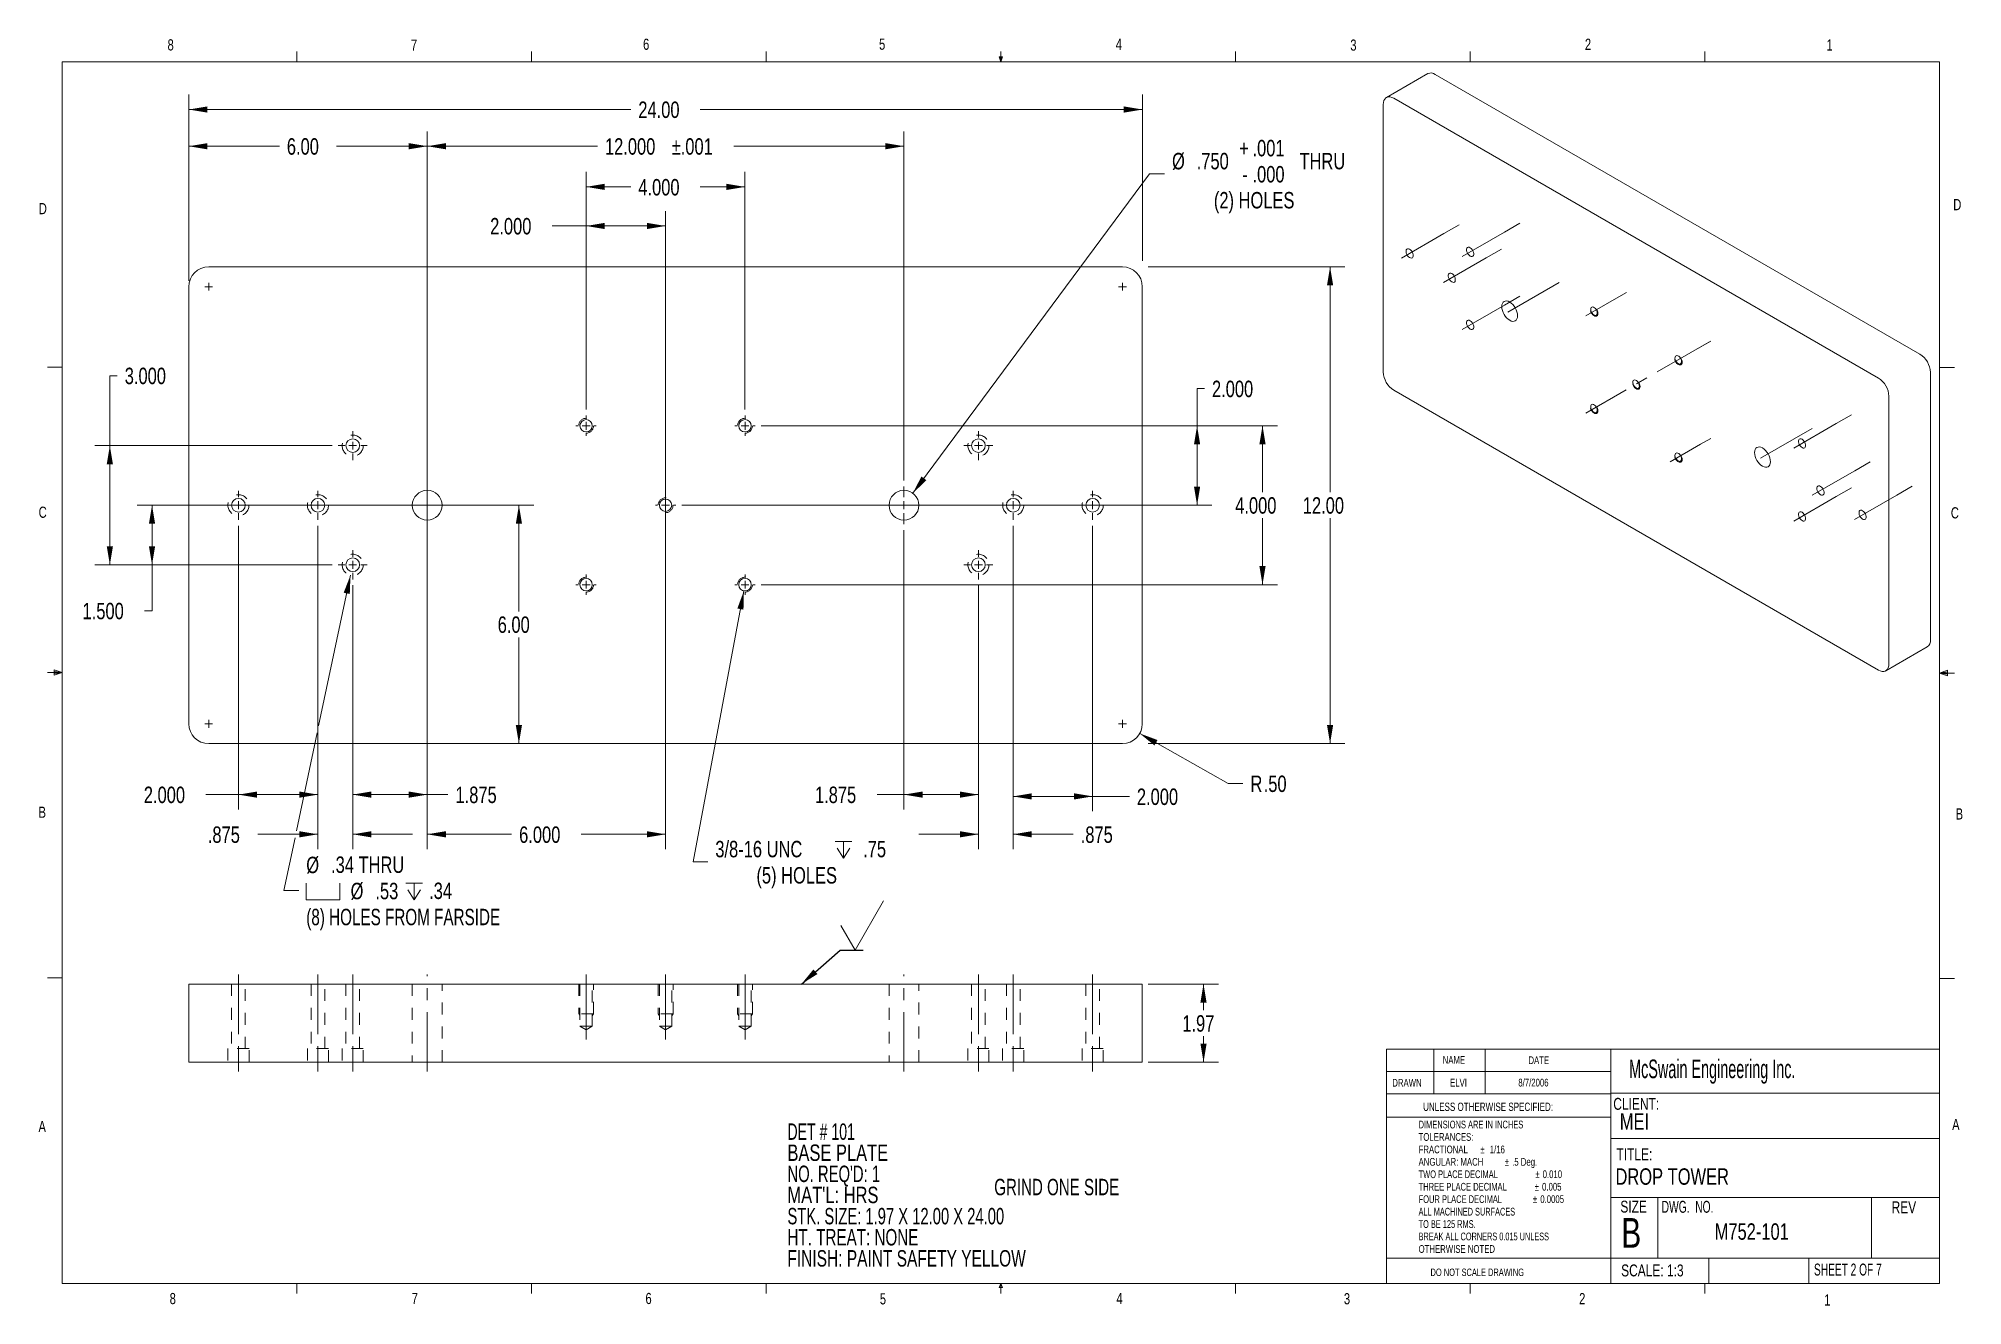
# Model space of a CAD drawing. Header units: inches. Extents: x 0.4 to 16.6, y 0.2 to 10.8.
import ezdxf

# ---------------------------------------------------------------- set-up
doc = ezdxf.new("R2010")
doc.units = ezdxf.units.IN
doc.header["$MEASUREMENT"] = 0
doc.linetypes.add('CENTERX2', pattern=[0.8, 0.5, -0.1, 0.1, -0.1])
doc.linetypes.add('HIDDEN', pattern=[0.075, 0.05, -0.025])
doc.layers.add('FORMAT', color=7, linetype='Continuous', lineweight=0)
doc.styles.add('SLDTEXTSTYLE0', font='TXT', dxfattribs={"width": 0.75})
doc.styles.add('SLDTEXTSTYLE1', font='TXT', dxfattribs={"width": 0.698864})
doc.styles.add('SLDTEXTSTYLE10', font='TXT', dxfattribs={"width": 0.6375})
doc.styles.add('SLDTEXTSTYLE11', font='TXT', dxfattribs={"width": 0.5775})
doc.styles.add('SLDTEXTSTYLE12', font='TXT', dxfattribs={"width": 0.6875})
doc.styles.add('SLDTEXTSTYLE13', font='TXT', dxfattribs={"width": 0.675})
doc.styles.add('SLDTEXTSTYLE14', font='TXT', dxfattribs={"width": 0.672414})
doc.styles.add('SLDTEXTSTYLE15', font='TXT', dxfattribs={"width": 0.692308})
doc.styles.add('SLDTEXTSTYLE16', font='TXT', dxfattribs={"width": 0.705})
doc.styles.add('SLDTEXTSTYLE17', font='TXT', dxfattribs={"width": 0.69375})
doc.styles.add('SLDTEXTSTYLE2', font='TXT', dxfattribs={"width": 0.631579})
doc.styles.add('SLDTEXTSTYLE3', font='TXT', dxfattribs={"width": 0.671053})
doc.styles.add('SLDTEXTSTYLE4', font='TXT', dxfattribs={"width": 0.666667})
doc.styles.add('SLDTEXTSTYLE5', font='TXT', dxfattribs={"width": 0.710526})
doc.styles.add('SLDTEXTSTYLE6', font='TXT', dxfattribs={"width": 0.65625})
doc.styles.add('SLDTEXTSTYLE7', font='TXT', dxfattribs={"width": 0.685345})
doc.styles.add('SLDTEXTSTYLE8', font='TXT', dxfattribs={"width": 0.642857})
doc.styles.add('SLDTEXTSTYLE9', font='TXT', dxfattribs={"width": 0.72})
doc.dimstyles.new('SLDDIMSTYLE0', dxfattribs={"dimtxt": 0.137795, "dimasz": 0.156, "dimexe": 0, "dimexo": 0.0625, "dimgap": 0.034449, "dimtad": 0, "dimtih": 1, "dimtoh": 1, "dimlfac": 3, "dimzin": 12, "dimdsep": 46, "dimtxsty": 'SLDTEXTSTYLE0', "dimsah": 1, "dimcen": 0.09, "dimadec": 0, "dimazin": 0, "dimtfac": 1, "dimtdec": 3, "dimtofl": 0, "dimtmove": 0, "dimatfit": 3, "dimfxl": 0, "dimtolj": 1, "dimtzin": 12, "dimarcsym": 0})
doc.dimstyles.new('SLDDIMSTYLE1', dxfattribs={"dimtxt": 0.156, "dimasz": 0.156, "dimexe": 0, "dimexo": 0.0625, "dimgap": 0.039, "dimtad": 0, "dimtih": 1, "dimtoh": 1, "dimdec": 0, "dimzin": 0, "dimdsep": 46, "dimtxsty": 'Standard', "dimsah": 1, "dimcen": 0.09, "dimadec": 0, "dimazin": 0, "dimtfac": 1, "dimtdec": 0, "dimtofl": 0, "dimtmove": 0, "dimatfit": 3, "dimfxl": 0, "dimtolj": 1, "dimtzin": 0, "dimarcsym": 0})
doc.dimstyles.new('SLDDIMSTYLE2', dxfattribs={"dimtxt": 0.137795, "dimasz": 0.156, "dimexe": 0, "dimexo": 0.0625, "dimgap": 0.034449, "dimtad": 0, "dimtih": 1, "dimtoh": 1, "dimlfac": 3, "dimzin": 4, "dimdsep": 46, "dimtxsty": 'SLDTEXTSTYLE0', "dimsah": 1, "dimcen": 0.09, "dimadec": 0, "dimazin": 0, "dimtfac": 1, "dimtdec": 3, "dimtofl": 0, "dimtmove": 0, "dimatfit": 3, "dimfxl": 0, "dimtolj": 1, "dimtzin": 12, "dimarcsym": 0})
doc.dimstyles.new('SLDDIMSTYLE3', dxfattribs={"dimtxt": 0.137795, "dimasz": 0.156, "dimexe": 0, "dimexo": 0.0625, "dimgap": 0.034449, "dimtad": 0, "dimtih": 1, "dimtoh": 1, "dimlfac": 3, "dimzin": 4, "dimdsep": 46, "dimtxsty": 'SLDTEXTSTYLE0', "dimsah": 1, "dimcen": 0.09, "dimadec": 0, "dimazin": 0, "dimtfac": 1, "dimtdec": 3, "dimtofl": 0, "dimtmove": 0, "dimatfit": 3, "dimfxl": 0, "dimtolj": 1, "dimtzin": 12, "dimarcsym": 0})
doc.dimstyles.new('SLDDIMSTYLE4', dxfattribs={"dimtxt": 0.137795, "dimasz": 0.156, "dimexe": 0, "dimexo": 0.0625, "dimgap": 0.034449, "dimtad": 0, "dimtih": 1, "dimtoh": 1, "dimdec": 3, "dimlfac": 3, "dimzin": 4, "dimdsep": 46, "dimtxsty": 'SLDTEXTSTYLE0', "dimsah": 1, "dimcen": 0.09, "dimadec": 0, "dimazin": 0, "dimtol": 1, "dimtp": 0.001, "dimtm": 0.001, "dimtfac": 1, "dimtdec": 3, "dimtofl": 0, "dimtmove": 0, "dimatfit": 3, "dimfxl": 0, "dimtolj": 1, "dimarcsym": 0})
doc.dimstyles.new('SLDDIMSTYLE5', dxfattribs={"dimtxt": 0.137795, "dimasz": 0.156, "dimexe": 0, "dimexo": 0.0625, "dimgap": 0.034449, "dimtad": 0, "dimtih": 1, "dimtoh": 1, "dimdec": 3, "dimlfac": 3, "dimzin": 4, "dimdsep": 46, "dimtxsty": 'SLDTEXTSTYLE0', "dimsah": 1, "dimcen": 0.09, "dimadec": 0, "dimazin": 0, "dimtol": 1, "dimtp": 0.001, "dimtfac": 1, "dimtdec": 3, "dimtmove": 0, "dimatfit": 3, "dimfxl": 0, "dimtolj": 1, "dimtzin": 4, "dimarcsym": 0})
doc.dimstyles.new('SLDDIMSTYLE6', dxfattribs={"dimtxt": 0.137795, "dimasz": 0.156, "dimexe": 0, "dimexo": 0.0625, "dimgap": 0.034449, "dimtad": 0, "dimtih": 1, "dimtoh": 1, "dimdec": 3, "dimlfac": 3, "dimzin": 4, "dimdsep": 46, "dimtxsty": 'SLDTEXTSTYLE0', "dimsah": 1, "dimcen": 0.09, "dimadec": 0, "dimazin": 0, "dimtfac": 1, "dimtdec": 3, "dimtofl": 0, "dimtmove": 0, "dimatfit": 3, "dimfxl": 0, "dimtolj": 1, "dimtzin": 12, "dimarcsym": 0})
doc.dimstyles.new('SLDDIMSTYLE7', dxfattribs={"dimtxt": 0.137795, "dimasz": 0.156, "dimexe": 0, "dimexo": 0.0625, "dimgap": 0.034449, "dimtad": 0, "dimtih": 1, "dimtoh": 1, "dimlfac": 3, "dimzin": 12, "dimdsep": 46, "dimtxsty": 'SLDTEXTSTYLE0', "dimsah": 1, "dimcen": 0.09, "dimadec": 0, "dimazin": 0, "dimtfac": 1, "dimtdec": 3, "dimtofl": 0, "dimtmove": 0, "dimatfit": 3, "dimfxl": 0, "dimtolj": 1, "dimtzin": 12, "dimarcsym": 0})
doc.dimstyles.new('SLDDIMSTYLE8', dxfattribs={"dimtxt": 0.137795, "dimasz": 0.156, "dimexe": 0, "dimexo": 0.0625, "dimgap": 0.034449, "dimtad": 0, "dimtih": 1, "dimtoh": 1, "dimdec": 3, "dimlfac": 3, "dimzin": 12, "dimdsep": 46, "dimtxsty": 'SLDTEXTSTYLE0', "dimsah": 1, "dimcen": 0.09, "dimadec": 0, "dimazin": 0, "dimtfac": 1, "dimtdec": 3, "dimtofl": 0, "dimtmove": 0, "dimatfit": 3, "dimfxl": 0, "dimtolj": 1, "dimtzin": 12, "dimarcsym": 0})
doc.dimstyles.new('SLDDIMSTYLE9', dxfattribs={"dimtxt": 0.137795, "dimasz": 0.156, "dimexe": 0, "dimexo": 0.0625, "dimgap": 0.034449, "dimtad": 0, "dimtih": 1, "dimtoh": 1, "dimlfac": 3, "dimzin": 12, "dimdsep": 46, "dimtxsty": 'SLDTEXTSTYLE0', "dimsah": 1, "dimcen": 0.09, "dimadec": 0, "dimazin": 0, "dimtfac": 1, "dimtdec": 3, "dimtofl": 0, "dimtmove": 0, "dimatfit": 3, "dimfxl": 0, "dimtolj": 1, "dimtzin": 12, "dimarcsym": 0})

msp = doc.modelspace()

# ---------------------------------------------------------------- texts
at = {"color": 7, "linetype": 'Continuous', "lineweight": 0, "attachment_point": 1}
for s, insert, char_height, style in [('8', (1.50909, 10.8304), 0.09375, 'SLDTEXTSTYLE0'), ('7', (3.55099, 10.82756), 0.09375, 'SLDTEXTSTYLE0'), ('6', (5.49869, 10.83565), 0.09375, 'SLDTEXTSTYLE0'), ('5', (7.47869, 10.83619), 0.09375, 'SLDTEXTSTYLE0'), ('4', (9.4643, 10.83456), 0.09375, 'SLDTEXTSTYLE0'), ('3', (11.43273, 10.82842), 0.09375, 'SLDTEXTSTYLE0'), ('2', (13.40099, 10.8351), 0.09375, 'SLDTEXTSTYLE0'), ('1', (15.4274, 10.82897), 0.09375, 'SLDTEXTSTYLE0'), ('D', (0.42861, 9.45645), 0.09375, 'SLDTEXTSTYLE0'), ('D', (16.49132, 9.4899), 0.09375, 'SLDTEXTSTYLE0'), ('C', (0.42731, 6.90924), 0.09375, 'SLDTEXTSTYLE0'), ('C', (16.47118, 6.90398), 0.09375, 'SLDTEXTSTYLE0'), ('B', (0.4264, 4.39215), 0.09375, 'SLDTEXTSTYLE0'), ('B', (16.51148, 4.37799), 0.09375, 'SLDTEXTSTYLE0'), ('NAME', (12.20789, 2.2996), 0.065, 'SLDTEXTSTYLE0'), ('DATE', (12.92719, 2.2971), 0.065, 'SLDTEXTSTYLE0'), ('DRAWN', (11.78499, 2.10808), 0.065, 'SLDTEXTSTYLE0'), ('ELVI', (12.26985, 2.10902), 0.065, 'SLDTEXTSTYLE0'), ('8/7/2006', (12.84229, 2.10931), 0.065, 'SLDTEXTSTYLE0'), ('CLIENT:', (13.6393, 1.94847), 0.1, 'SLDTEXTSTYLE0'), ('UNLESS OTHERWISE SPECIFIED:', (12.04357, 1.90892), 0.07, 'SLDTEXTSTYLE9'), ('MEI', (13.69377, 1.81963), 0.137795, 'SLDTEXTSTYLE0'), ('A', (0.42601, 1.75475), 0.09375, 'SLDTEXTSTYLE0'), ('A', (16.48208, 1.77153), 0.09375, 'SLDTEXTSTYLE0'), ('TITLE:', (13.66575, 1.52531), 0.1, 'SLDTEXTSTYLE0'), ('DROP TOWER', (13.65762, 1.35744), 0.137795, 'SLDTEXTSTYLE0'), ('GRIND ONE SIDE', (8.44502, 1.26946), 0.1377953, 'SLDTEXTSTYLE12'), ('SIZE', (13.69828, 1.0861), 0.1, 'SLDTEXTSTYLE0'), ('DWG.  NO.', (14.04478, 1.0847), 0.1, 'SLDTEXTSTYLE8'), ('REV', (15.97408, 1.08079), 0.1, 'SLDTEXTSTYLE0'), ('B', (13.70617, 0.94128), 0.25, 'SLDTEXTSTYLE0'), ('M752-101', (14.48961, 0.8961), 0.137795, 'SLDTEXTSTYLE0'), ('DO NOT SCALE DRAWING', (12.10579, 0.5165), 0.0625, 'SLDTEXTSTYLE12'), ('SCALE: 1:3', (13.70494, 0.55093), 0.1, 'SLDTEXTSTYLE0'), ('SHEET 2 OF 7', (15.32271, 0.5583), 0.1, 'SLDTEXTSTYLE10'), ('8', (1.52677, 0.31186), 0.09375, 'SLDTEXTSTYLE0'), ('7', (3.55743, 0.31216), 0.09375, 'SLDTEXTSTYLE0'), ('6', (5.51883, 0.31256), 0.09375, 'SLDTEXTSTYLE0'), ('5', (7.48512, 0.30949), 0.09375, 'SLDTEXTSTYLE0'), ('4', (9.47012, 0.31262), 0.09375, 'SLDTEXTSTYLE0'), ('3', (11.37877, 0.31052), 0.09375, 'SLDTEXTSTYLE0'), ('2', (13.3523, 0.31134), 0.09375, 'SLDTEXTSTYLE0'), ('1', (15.40832, 0.30027), 0.09375, 'SLDTEXTSTYLE0')]:
    msp.add_mtext(s, dxfattribs=dict(at, insert=insert, char_height=char_height, style=style))
at = {"layer": 'FORMAT', "color": 7, "insert": (13.77215, 2.27031), "char_height": 0.15625, "attachment_point": 1, "style": 'SLDTEXTSTYLE11'}
msp.add_mtext('McSwain Engineering Inc.', dxfattribs=at)

# ---------------------------------------------------------------- blocks, each defined once
blk = doc.blocks.new('SW_NOTE_0')
at = {"color": 7, "linetype": 'Continuous', "lineweight": 0, "char_height": 0.065, "attachment_point": 1}
for s, insert, style in [('DIMENSIONS ARE IN INCHES', (0, 0.083), 'SLDTEXTSTYLE1'), ('TOLERANCES:', (0, -0.021), 'SLDTEXTSTYLE0'), ('FRACTIONAL', (0, -0.126), 'SLDTEXTSTYLE0'), ('%%p', (0.518, -0.126), 'SLDTEXTSTYLE0'), (' 1/16', (0.579, -0.126), 'SLDTEXTSTYLE0'), ('ANGULAR: MACH', (0, -0.23), 'SLDTEXTSTYLE0'), ('%%p', (0.723, -0.23), 'SLDTEXTSTYLE0'), ('.5 Deg.', (0.785, -0.23), 'SLDTEXTSTYLE0'), ('TWO PLACE DECIMAL    ', (0, -0.334), 'SLDTEXTSTYLE2'), ('THREE PLACE DECIMAL  ', (0, -0.439), 'SLDTEXTSTYLE3'), ('%%p', (0.974, -0.439), 'SLDTEXTSTYLE0'), ('%%p', (0.979, -0.334), 'SLDTEXTSTYLE0'), ('0.005', (1.036, -0.439), 'SLDTEXTSTYLE0'), ('0.010', (1.041, -0.334), 'SLDTEXTSTYLE0'), ('FOUR PLACE DECIMAL  ', (0, -0.543), 'SLDTEXTSTYLE4'), ('%%p', (0.959, -0.543), 'SLDTEXTSTYLE0'), ('0.0005', (1.021, -0.543), 'SLDTEXTSTYLE0'), ('ALL MACHINED SURFACES', (0, -0.648), 'SLDTEXTSTYLE5'), ('TO BE 125 RMS.', (0, -0.752), 'SLDTEXTSTYLE6'), ('OTHERWISE NOTED', (0, -0.961), 'SLDTEXTSTYLE0'), ('BREAK ALL CORNERS 0.015 UNLESS ', (0, -0.856), 'SLDTEXTSTYLE7')]:
    blk.add_mtext(s, dxfattribs=dict(at, insert=insert, style=style))
blk = doc.blocks.new('SW_NOTE_1')
at = {"color": 7, "linetype": 'Continuous', "lineweight": 0, "char_height": 0.1378, "attachment_point": 1}
for s, insert, style in [('DET # 101', (0, 0.176), 'SLDTEXTSTYLE8'), ('BASE PLATE', (0, -0.001), 'SLDTEXTSTYLE0'), ("NO. REQ'D: 1", (0, -0.178), 'SLDTEXTSTYLE13'), ("MAT'L: HRS", (0, -0.355), 'SLDTEXTSTYLE0'), ('STK. SIZE: 1.97 X 12.00 X 24.00', (0, -0.533), 'SLDTEXTSTYLE14'), ('HT. TREAT: NONE', (0, -0.71), 'SLDTEXTSTYLE15'), ('FINISH: PAINT SAFETY YELLOW', (0, -0.887), 'SLDTEXTSTYLE16')]:
    blk.add_mtext(s, dxfattribs=dict(at, insert=insert, style=style))
blk = doc.blocks.new('*D3')
at = {"color": 7, "linetype": 'Continuous', "lineweight": 0}
for p, q in [((9.738, 2.904), (10.326, 2.904)), ((10.201, 2.904), (10.201, 2.685)), ((10.201, 2.248), (10.201, 2.466)), ((9.738, 2.248), (10.326, 2.248))]:
    blk.add_line(p, q, dxfattribs=at)
for points in [[(10.201, 2.904), (10.175, 2.748), (10.227, 2.748)], [(10.201, 2.248), (10.227, 2.404), (10.175, 2.404)]]:
    blk.add_solid(points, dxfattribs=at)
at = {"color": 7, "linetype": 'Continuous', "lineweight": 0, "insert": (10.023, 2.642), "char_height": 0.1378, "attachment_point": 1, "style": 'SLDTEXTSTYLE0'}
blk.add_mtext('1.97', dxfattribs=at)
blk = doc.blocks.new('SW_SFSYMBOL_0')
at = {"color": 7, "linetype": 'Continuous', "lineweight": 0}
for q in [(0.17, 0.413), (-0.188, 0.207)]:
    blk.add_line((-0.069, 0), q, dxfattribs=at)
blk = doc.blocks.new('*D5')
at = {"color": 7, "linetype": 'Continuous', "lineweight": 0}
for p, q in [((1.688, 8.971), (1.688, 10.366)), ((9.688, 8.971), (9.688, 10.366)), ((1.688, 10.241), (5.396, 10.241)), ((9.688, 10.241), (5.979, 10.241))]:
    blk.add_line(p, q, dxfattribs=at)
for points in [[(1.688, 10.241), (1.844, 10.215), (1.844, 10.267)], [(9.688, 10.241), (9.532, 10.267), (9.532, 10.215)]]:
    blk.add_solid(points, dxfattribs=at)
at = {"color": 7, "linetype": 'Continuous', "lineweight": 0, "insert": (5.459, 10.308), "char_height": 0.1378, "attachment_point": 1, "style": 'SLDTEXTSTYLE0'}
blk.add_mtext('24.00', dxfattribs=at)
blk = doc.blocks.new('*D6')
at = {"color": 7, "linetype": 'Continuous', "lineweight": 0}
for p, q in [((9.738, 8.921), (11.388, 8.921)), ((11.263, 8.921), (11.263, 7.03)), ((11.263, 4.921), (11.263, 6.812)), ((9.738, 4.921), (11.388, 4.921))]:
    blk.add_line(p, q, dxfattribs=at)
for points in [[(11.263, 8.921), (11.237, 8.765), (11.289, 8.765)], [(11.263, 4.921), (11.289, 5.077), (11.237, 5.077)]]:
    blk.add_solid(points, dxfattribs=at)
at = {"color": 7, "linetype": 'Continuous', "lineweight": 0, "insert": (11.034, 6.988), "char_height": 0.1378, "attachment_point": 1, "style": 'SLDTEXTSTYLE0'}
blk.add_mtext('12.00', dxfattribs=at)
blk = doc.blocks.new('*D7')
at = {"color": 7, "linetype": 'Continuous', "lineweight": 0}
for p, q in [((9.666, 5.006), (10.407, 4.587)), ((10.407, 4.587), (10.532, 4.587))]:
    blk.add_line(p, q, dxfattribs=at)
blk.add_solid([(9.666, 5.006), (9.789, 4.906), (9.815, 4.951)], dxfattribs=at)
at = {"color": 7, "linetype": 'Continuous', "lineweight": 0, "attachment_point": 1, "style": 'SLDTEXTSTYLE0'}
for s, insert, char_height in [('R', (10.595, 4.653), 0.138), ('.50', (10.706, 4.653), 0.1378)]:
    blk.add_mtext(s, dxfattribs=dict(at, insert=insert, char_height=char_height))
blk = doc.blocks.new('*D8')
at = {"color": 7, "linetype": 'Continuous', "lineweight": 0}
for p, q in [((3.688, 7.129), (3.688, 10.058)), ((7.688, 7.129), (7.688, 10.058)), ((3.688, 9.933), (5.117, 9.933)), ((7.688, 9.933), (6.259, 9.933))]:
    blk.add_line(p, q, dxfattribs=at)
for points in [[(3.688, 9.933), (3.844, 9.907), (3.844, 9.959)], [(7.688, 9.933), (7.532, 9.959), (7.532, 9.907)]]:
    blk.add_solid(points, dxfattribs=at)
at = {"color": 7, "linetype": 'Continuous', "lineweight": 0, "char_height": 0.1378, "attachment_point": 1, "style": 'SLDTEXTSTYLE0'}
for s, insert in [('12.000', (5.179, 10)), ('±.001', (5.739, 10))]:
    blk.add_mtext(s, dxfattribs=dict(at, insert=insert))
blk = doc.blocks.new('*D9')
at = {"color": 7, "linetype": 'Continuous', "lineweight": 0}
for p, q in [((7.762, 7.021), (9.749, 9.701)), ((9.749, 9.701), (9.874, 9.701))]:
    blk.add_line(p, q, dxfattribs=at)
blk.add_solid([(7.762, 7.021), (7.876, 7.131), (7.834, 7.162)], dxfattribs=at)
at = {"color": 7, "linetype": 'Continuous', "lineweight": 0, "attachment_point": 1, "style": 'SLDTEXTSTYLE0'}
for s, insert, char_height in [('%%c', (9.937, 9.877), 0.1378), ('.750', (10.144, 9.877), 0.1378), ('+', (10.501, 9.986), 0.138), ('.001', (10.612, 9.986), 0.1378), (' THRU', (10.968, 9.877), 0.1378), ('-', (10.526, 9.767), 0.138), ('.000', (10.612, 9.767), 0.1378), ('(2) HOLES', (10.288, 9.549), 0.1378)]:
    blk.add_mtext(s, dxfattribs=dict(at, insert=insert, char_height=char_height))
blk = doc.blocks.new('*D10')
at = {"color": 7, "linetype": 'Continuous', "lineweight": 0}
for p, q in [((3.688, 7.129), (3.688, 4.035)), ((5.688, 7.056), (5.688, 4.035)), ((3.688, 4.16), (4.396, 4.16)), ((5.688, 4.16), (4.979, 4.16))]:
    blk.add_line(p, q, dxfattribs=at)
for points in [[(3.688, 4.16), (3.844, 4.134), (3.844, 4.186)], [(5.688, 4.16), (5.532, 4.186), (5.532, 4.134)]]:
    blk.add_solid(points, dxfattribs=at)
at = {"color": 7, "linetype": 'Continuous', "lineweight": 0, "insert": (4.459, 4.226), "char_height": 0.1378, "attachment_point": 1, "style": 'SLDTEXTSTYLE0'}
blk.add_mtext('6.000', dxfattribs=at)
blk = doc.blocks.new('*D11')
at = {"color": 7, "linetype": 'Continuous', "lineweight": 0}
for p, q in [((3.479, 6.921), (4.582, 6.921)), ((4.457, 6.921), (4.457, 6.03)), ((4.457, 4.921), (4.457, 5.812))]:
    blk.add_line(p, q, dxfattribs=at)
for points in [[(4.457, 6.921), (4.431, 6.765), (4.483, 6.765)], [(4.457, 4.921), (4.483, 5.077), (4.431, 5.077)]]:
    blk.add_solid(points, dxfattribs=at)
at = {"color": 7, "linetype": 'Continuous', "lineweight": 0, "insert": (4.279, 5.988), "char_height": 0.1378, "attachment_point": 1, "style": 'SLDTEXTSTYLE0'}
blk.add_mtext('6.00', dxfattribs=at)
blk = doc.blocks.new('*D12')
at = {"color": 7, "linetype": 'Continuous', "lineweight": 0}
for p, q in [((1.688, 8.804), (1.688, 10.058)), ((3.688, 7.129), (3.688, 10.058)), ((1.688, 9.933), (2.447, 9.933)), ((3.688, 9.933), (2.928, 9.933))]:
    blk.add_line(p, q, dxfattribs=at)
for points in [[(1.688, 9.933), (1.844, 9.907), (1.844, 9.959)], [(3.688, 9.933), (3.532, 9.959), (3.532, 9.907)]]:
    blk.add_solid(points, dxfattribs=at)
at = {"color": 7, "linetype": 'Continuous', "lineweight": 0, "insert": (2.51, 10), "char_height": 0.1378, "attachment_point": 1, "style": 'SLDTEXTSTYLE0'}
blk.add_mtext('6.00', dxfattribs=at)
blk = doc.blocks.new('SW_SYMBOL_HOLE_SPOT')
at = {"color": 0, "linetype": 'Continuous', "lineweight": 0}
for p, q in [((0, 34.4), (0, 3)), ((0, 3), (63, 3)), ((63, 3), (63, 34.4))]:
    blk.add_line(p, q, dxfattribs=at)
blk = doc.blocks.new('SW_SYMBOL_HOLE_DEPTH')
at = {"color": 0, "linetype": 'Continuous', "lineweight": 0}
for p, q in [((0, 34.4), (31.5, 34.4)), ((3.9, 21.9), (15.7, 3)), ((15.7, 34.4), (15.7, 3)), ((27.6, 21.9), (15.7, 3))]:
    blk.add_line(p, q, dxfattribs=at)
blk = doc.blocks.new('*D13')
at = {"color": 7, "linetype": 'Continuous', "lineweight": 0}
for p, q in [((3.044, 6.334), (2.777, 5.069)), ((2.765, 5.01), (2.591, 4.189)), ((2.579, 4.13), (2.486, 3.688)), ((2.486, 3.688), (2.611, 3.688))]:
    blk.add_line(p, q, dxfattribs=at)
blk.add_solid([(3.044, 6.334), (2.987, 6.187), (3.038, 6.176)], dxfattribs=at)
at = {"color": 7, "linetype": 'Continuous', "lineweight": 0, "xscale": 0.004470703125, "yscale": 0.004470703125, "zscale": 0.004470703125}
for name, p in [('SW_SYMBOL_HOLE_SPOT', (2.673, 3.596)), ('SW_SYMBOL_HOLE_DEPTH', (3.507, 3.596))]:
    blk.add_blockref(name, p, dxfattribs=at)
at = {"color": 7, "linetype": 'Continuous', "lineweight": 0, "char_height": 0.1378, "attachment_point": 1}
for s, insert, style in [('%%c', (2.673, 3.972), 'SLDTEXTSTYLE0'), ('.34 THRU', (2.881, 3.974), 'SLDTEXTSTYLE0'), ('%%c', (3.045, 3.753), 'SLDTEXTSTYLE0'), ('.53', (3.253, 3.753), 'SLDTEXTSTYLE0'), ('.34 ', (3.704, 3.755), 'SLDTEXTSTYLE0'), ('(8) HOLES FROM FARSIDE', (2.673, 3.535), 'SLDTEXTSTYLE17')]:
    blk.add_mtext(s, dxfattribs=dict(at, insert=insert, style=style))
blk = doc.blocks.new('*D16')
at = {"color": 7, "linetype": 'Continuous', "lineweight": 0}
for p, q in [((3.688, 6.713), (3.688, 4.368)), ((3.063, 6.249), (3.063, 4.368)), ((3.063, 4.493), (3.688, 4.493)), ((3.688, 4.493), (3.862, 4.493))]:
    blk.add_line(p, q, dxfattribs=at)
for points in [[(3.063, 4.493), (3.219, 4.467), (3.219, 4.519)], [(3.688, 4.493), (3.532, 4.519), (3.532, 4.467)]]:
    blk.add_solid(points, dxfattribs=at)
at = {"color": 7, "linetype": 'Continuous', "lineweight": 0, "insert": (3.925, 4.56), "char_height": 0.1378, "attachment_point": 1, "style": 'SLDTEXTSTYLE0'}
blk.add_mtext('1.875', dxfattribs=at)
blk = doc.blocks.new('*D17')
at = {"color": 7, "linetype": 'Continuous', "lineweight": 0}
for p, q in [((3.479, 6.921), (1.254, 6.921)), ((1.379, 6.421), (1.379, 6.921)), ((2.891, 6.421), (1.254, 6.421)), ((1.379, 6.035), (1.379, 6.421)), ((1.316, 6.035), (1.379, 6.035))]:
    blk.add_line(p, q, dxfattribs=at)
for points in [[(1.379, 6.921), (1.353, 6.765), (1.405, 6.765)], [(1.379, 6.421), (1.405, 6.577), (1.353, 6.577)]]:
    blk.add_solid(points, dxfattribs=at)
at = {"color": 7, "linetype": 'Continuous', "lineweight": 0, "insert": (0.796, 6.102), "char_height": 0.1378, "attachment_point": 1, "style": 'SLDTEXTSTYLE0'}
blk.add_mtext('1.500', dxfattribs=at)
blk = doc.blocks.new('*D18')
at = {"color": 7, "linetype": 'Continuous', "lineweight": 0}
for p, q in [((1.087, 8.008), (1.025, 8.008)), ((1.025, 8.008), (1.025, 7.421)), ((2.891, 7.421), (0.9, 7.421)), ((1.025, 7.421), (1.025, 6.421)), ((2.891, 6.421), (0.9, 6.421))]:
    blk.add_line(p, q, dxfattribs=at)
for points in [[(1.025, 7.421), (0.999, 7.265), (1.051, 7.265)], [(1.025, 6.421), (1.051, 6.577), (0.999, 6.577)]]:
    blk.add_solid(points, dxfattribs=at)
at = {"color": 7, "linetype": 'Continuous', "lineweight": 0, "insert": (1.15, 8.075), "char_height": 0.1378, "attachment_point": 1, "style": 'SLDTEXTSTYLE0'}
blk.add_mtext('3.000', dxfattribs=at)
blk = doc.blocks.new('*D19')
at = {"color": 7, "linetype": 'Continuous', "lineweight": 0}
for p, q in [((7.688, 6.713), (7.688, 4.368)), ((8.313, 6.249), (8.313, 4.368)), ((7.688, 4.493), (7.462, 4.493)), ((8.313, 4.493), (7.688, 4.493))]:
    blk.add_line(p, q, dxfattribs=at)
for points in [[(7.688, 4.493), (7.844, 4.467), (7.844, 4.519)], [(8.313, 4.493), (8.157, 4.519), (8.157, 4.467)]]:
    blk.add_solid(points, dxfattribs=at)
at = {"color": 7, "linetype": 'Continuous', "lineweight": 0, "insert": (6.941, 4.56), "char_height": 0.1378, "attachment_point": 1, "style": 'SLDTEXTSTYLE0'}
blk.add_mtext('1.875', dxfattribs=at)
blk = doc.blocks.new('*D20')
at = {"color": 7, "linetype": 'Continuous', "lineweight": 0}
for p, q in [((2.104, 6.749), (2.104, 4.368)), ((2.771, 6.749), (2.771, 4.368)), ((2.104, 4.493), (1.831, 4.493)), ((2.771, 4.493), (2.104, 4.493))]:
    blk.add_line(p, q, dxfattribs=at)
for points in [[(2.104, 4.493), (2.26, 4.467), (2.26, 4.519)], [(2.771, 4.493), (2.615, 4.519), (2.615, 4.467)]]:
    blk.add_solid(points, dxfattribs=at)
at = {"color": 7, "linetype": 'Continuous', "lineweight": 0, "insert": (1.31, 4.56), "char_height": 0.1378, "attachment_point": 1, "style": 'SLDTEXTSTYLE0'}
blk.add_mtext('2.000', dxfattribs=at)
blk = doc.blocks.new('*D21')
at = {"color": 7, "linetype": 'Continuous', "lineweight": 0}
for p, q in [((2.771, 6.749), (2.771, 4.035)), ((3.063, 6.249), (3.063, 4.035)), ((2.771, 4.16), (2.266, 4.16)), ((3.063, 4.16), (3.563, 4.16))]:
    blk.add_line(p, q, dxfattribs=at)
for points in [[(2.771, 4.16), (2.615, 4.186), (2.615, 4.134)], [(3.063, 4.16), (3.219, 4.134), (3.219, 4.186)]]:
    blk.add_solid(points, dxfattribs=at)
at = {"color": 7, "linetype": 'Continuous', "lineweight": 0, "insert": (1.847, 4.226), "char_height": 0.1378, "attachment_point": 1, "style": 'SLDTEXTSTYLE0'}
blk.add_mtext('.875', dxfattribs=at)
blk = doc.blocks.new('*D22')
at = {"color": 7, "linetype": 'Continuous', "lineweight": 0}
for p, q in [((8.604, 6.749), (8.604, 4.035)), ((8.313, 6.249), (8.313, 4.035)), ((8.313, 4.16), (7.813, 4.16)), ((8.604, 4.16), (9.108, 4.16))]:
    blk.add_line(p, q, dxfattribs=at)
for points in [[(8.313, 4.16), (8.157, 4.186), (8.157, 4.134)], [(8.604, 4.16), (8.76, 4.134), (8.76, 4.186)]]:
    blk.add_solid(points, dxfattribs=at)
at = {"color": 7, "linetype": 'Continuous', "lineweight": 0, "insert": (9.171, 4.226), "char_height": 0.1378, "attachment_point": 1, "style": 'SLDTEXTSTYLE0'}
blk.add_mtext('.875', dxfattribs=at)
blk = doc.blocks.new('*D23')
at = {"color": 7, "linetype": 'Continuous', "lineweight": 0}
for p, q in [((8.604, 6.749), (8.604, 4.353)), ((9.271, 6.749), (9.271, 4.353)), ((8.604, 4.478), (9.271, 4.478)), ((9.271, 4.478), (9.579, 4.478))]:
    blk.add_line(p, q, dxfattribs=at)
for points in [[(8.604, 4.478), (8.76, 4.452), (8.76, 4.504)], [(9.271, 4.478), (9.115, 4.504), (9.115, 4.452)]]:
    blk.add_solid(points, dxfattribs=at)
at = {"color": 7, "linetype": 'Continuous', "lineweight": 0, "insert": (9.642, 4.544), "char_height": 0.1378, "attachment_point": 1, "style": 'SLDTEXTSTYLE0'}
blk.add_mtext('2.000', dxfattribs=at)
blk = doc.blocks.new('*D24')
at = {"color": 7, "linetype": 'Continuous', "lineweight": 0}
for p, q in [((5.021, 7.723), (5.021, 9.389)), ((5.688, 7.056), (5.688, 9.389)), ((5.021, 9.264), (4.737, 9.264)), ((5.688, 9.264), (5.021, 9.264))]:
    blk.add_line(p, q, dxfattribs=at)
for points in [[(5.021, 9.264), (5.177, 9.238), (5.177, 9.29)], [(5.688, 9.264), (5.532, 9.29), (5.532, 9.238)]]:
    blk.add_solid(points, dxfattribs=at)
at = {"color": 7, "linetype": 'Continuous', "lineweight": 0, "insert": (4.216, 9.331), "char_height": 0.1378, "attachment_point": 1, "style": 'SLDTEXTSTYLE0'}
blk.add_mtext('2.000', dxfattribs=at)
blk = doc.blocks.new('*D25')
at = {"color": 7, "linetype": 'Continuous', "lineweight": 0}
for p, q in [((5.021, 7.723), (5.021, 9.717)), ((6.354, 7.723), (6.354, 9.717)), ((5.021, 9.592), (5.396, 9.592)), ((6.354, 9.592), (5.979, 9.592))]:
    blk.add_line(p, q, dxfattribs=at)
for points in [[(5.021, 9.592), (5.177, 9.566), (5.177, 9.618)], [(6.354, 9.592), (6.198, 9.618), (6.198, 9.566)]]:
    blk.add_solid(points, dxfattribs=at)
at = {"color": 7, "linetype": 'Continuous', "lineweight": 0, "insert": (5.459, 9.658), "char_height": 0.1378, "attachment_point": 1, "style": 'SLDTEXTSTYLE0'}
blk.add_mtext('4.000', dxfattribs=at)
blk = doc.blocks.new('*D26')
at = {"color": 7, "linetype": 'Continuous', "lineweight": 0}
for p, q in [((10.209, 7.9), (10.147, 7.9)), ((10.147, 7.9), (10.147, 7.588)), ((6.49, 7.588), (10.272, 7.588)), ((10.147, 6.921), (10.147, 7.588)), ((5.823, 6.921), (10.272, 6.921))]:
    blk.add_line(p, q, dxfattribs=at)
for points in [[(10.147, 7.588), (10.121, 7.432), (10.173, 7.432)], [(10.147, 6.921), (10.173, 7.077), (10.121, 7.077)]]:
    blk.add_solid(points, dxfattribs=at)
at = {"color": 7, "linetype": 'Continuous', "lineweight": 0, "insert": (10.272, 7.966), "char_height": 0.1378, "attachment_point": 1, "style": 'SLDTEXTSTYLE0'}
blk.add_mtext('2.000', dxfattribs=at)
blk = doc.blocks.new('*D27')
at = {"color": 7, "linetype": 'Continuous', "lineweight": 0}
for p, q in [((6.49, 7.588), (10.821, 7.588)), ((10.696, 7.588), (10.696, 7.03)), ((10.696, 6.254), (10.696, 6.812)), ((6.49, 6.254), (10.821, 6.254))]:
    blk.add_line(p, q, dxfattribs=at)
for points in [[(10.696, 7.588), (10.67, 7.432), (10.722, 7.432)], [(10.696, 6.254), (10.722, 6.41), (10.67, 6.41)]]:
    blk.add_solid(points, dxfattribs=at)
at = {"color": 7, "linetype": 'Continuous', "lineweight": 0, "insert": (10.467, 6.988), "char_height": 0.1378, "attachment_point": 1, "style": 'SLDTEXTSTYLE0'}
blk.add_mtext('4.000', dxfattribs=at)
blk = doc.blocks.new('*D28')
at = {"color": 7, "linetype": 'Continuous', "lineweight": 0}
for p, q in [((6.345, 6.203), (5.918, 3.928)), ((5.918, 3.928), (6.043, 3.928))]:
    blk.add_line(p, q, dxfattribs=at)
blk.add_solid([(6.345, 6.203), (6.29, 6.055), (6.341, 6.045)], dxfattribs=at)
at = {"color": 7, "linetype": 'Continuous', "lineweight": 0, "xscale": 0.004470703125, "yscale": 0.004470703125, "zscale": 0.004470703125}
blk.add_blockref('SW_SYMBOL_HOLE_DEPTH', (7.11, 3.946), dxfattribs=at)
at = {"color": 7, "linetype": 'Continuous', "lineweight": 0, "char_height": 0.1378, "attachment_point": 1, "style": 'SLDTEXTSTYLE0'}
for s, insert in [('3/8-16 UNC', (6.105, 4.105)), (' .75', (7.307, 4.105)), ('(5) HOLES', (6.45, 3.885))]:
    blk.add_mtext(s, dxfattribs=dict(at, insert=insert))
blk = doc.blocks.new('SW_CENTERMARKSYMBOL_0')
at = {"color": 7, "linetype": 'Continuous', "lineweight": 0}
for q in [(-0.033, 0), (0, 0.033), (0, -0.033), (0.033, 0)]:
    blk.add_line((0, 0), q, dxfattribs=at)
blk = doc.blocks.new('SW_CENTERMARKSYMBOL_1')
at = {"color": 7, "linetype": 'Continuous', "lineweight": 0}
for q in [(-0.033, 0), (0, 0.033), (0, -0.033), (0.033, 0)]:
    blk.add_line((0, 0), q, dxfattribs=at)
blk = doc.blocks.new('SW_CENTERMARKSYMBOL_2')
at = {"color": 7, "linetype": 'Continuous', "lineweight": 0}
for q in [(-0.033, 0), (0, 0.033), (0, -0.033), (0.033, 0)]:
    blk.add_line((0, 0), q, dxfattribs=at)
blk = doc.blocks.new('SW_CENTERMARKSYMBOL_3')
at = {"color": 7, "linetype": 'Continuous', "lineweight": 0}
for q in [(-0.033, 0), (0, 0.033), (0, -0.033), (0.033, 0)]:
    blk.add_line((0, 0), q, dxfattribs=at)
blk = doc.blocks.new('SW_CENTERMARKSYMBOL_4')
at = {"color": 7, "linetype": 'Continuous', "lineweight": 0}
for p, q in [((-0.067, 0), (-0.158, 0)), ((0, 0), (-0.033, 0)), ((0, 0.067), (0, 0.158)), ((0, 0), (0, 0.033)), ((0, 0), (0, -0.033)), ((0, 0), (0.033, 0)), ((0.067, 0), (0.158, 0)), ((0, -0.067), (0, -0.158))]:
    blk.add_line(p, q, dxfattribs=at)
blk = doc.blocks.new('SW_CENTERMARKSYMBOL_5')
at = {"color": 7, "linetype": 'Continuous', "lineweight": 0}
for p, q in [((-0.067, 0), (-0.158, 0)), ((0, 0), (-0.033, 0)), ((0, 0.067), (0, 0.158)), ((0, 0), (0, 0.033)), ((0, 0), (0, -0.033)), ((0, 0), (0.033, 0)), ((0.067, 0), (0.158, 0)), ((0, -0.067), (0, -0.158))]:
    blk.add_line(p, q, dxfattribs=at)
blk = doc.blocks.new('SW_CENTERMARKSYMBOL_6')
at = {"color": 7, "linetype": 'Continuous', "lineweight": 0}
for p, q in [((-0.067, 0), (-0.122, 0)), ((0, 0), (-0.033, 0)), ((0, 0.067), (0, 0.122)), ((0, 0), (0, 0.033)), ((0, 0), (0, -0.033)), ((0, 0), (0.033, 0)), ((0.067, 0), (0.122, 0)), ((0, -0.067), (0, -0.122))]:
    blk.add_line(p, q, dxfattribs=at)
blk = doc.blocks.new('SW_CENTERMARKSYMBOL_7')
at = {"color": 7, "linetype": 'Continuous', "lineweight": 0}
for p, q in [((-0.067, 0), (-0.122, 0)), ((0, 0), (-0.033, 0)), ((0, 0.067), (0, 0.122)), ((0, 0), (0, 0.033)), ((0, 0), (0, -0.033)), ((0, 0), (0.033, 0)), ((0.067, 0), (0.122, 0)), ((0, -0.067), (0, -0.122))]:
    blk.add_line(p, q, dxfattribs=at)
blk = doc.blocks.new('SW_CENTERMARKSYMBOL_8')
at = {"color": 7, "linetype": 'Continuous', "lineweight": 0}
for p, q in [((-0.067, 0), (-0.122, 0)), ((0, 0), (-0.033, 0)), ((0, 0.067), (0, 0.122)), ((0, 0), (0, 0.033)), ((0, 0), (0, -0.033)), ((0, 0), (0.033, 0)), ((0.067, 0), (0.122, 0)), ((0, -0.067), (0, -0.122))]:
    blk.add_line(p, q, dxfattribs=at)
blk = doc.blocks.new('SW_CENTERMARKSYMBOL_9')
at = {"color": 7, "linetype": 'Continuous', "lineweight": 0}
for p, q in [((-0.067, 0), (-0.122, 0)), ((0, 0), (-0.033, 0)), ((0, 0.067), (0, 0.122)), ((0, 0), (0, 0.033)), ((0, 0), (0, -0.033)), ((0, 0), (0.033, 0)), ((0.067, 0), (0.122, 0)), ((0, -0.067), (0, -0.122))]:
    blk.add_line(p, q, dxfattribs=at)
blk = doc.blocks.new('SW_CENTERMARKSYMBOL_10')
at = {"color": 7, "linetype": 'Continuous', "lineweight": 0}
for p, q in [((-0.067, 0), (-0.122, 0)), ((0, 0), (-0.033, 0)), ((0, 0.067), (0, 0.122)), ((0, 0), (0, 0.033)), ((0, 0), (0, -0.033)), ((0, 0), (0.033, 0)), ((0.067, 0), (0.122, 0)), ((0, -0.067), (0, -0.122))]:
    blk.add_line(p, q, dxfattribs=at)
blk = doc.blocks.new('SW_CENTERMARKSYMBOL_11')
at = {"color": 7, "linetype": 'Continuous', "lineweight": 0}
for p, q in [((-0.067, 0), (-0.122, 0)), ((0, 0), (-0.033, 0)), ((0, 0.067), (0, 0.122)), ((0, 0), (0, 0.033)), ((0, 0), (0, -0.033)), ((0, 0), (0.033, 0)), ((0.067, 0), (0.122, 0)), ((0, -0.067), (0, -0.122))]:
    blk.add_line(p, q, dxfattribs=at)
blk = doc.blocks.new('SW_CENTERMARKSYMBOL_12')
at = {"color": 7, "linetype": 'Continuous', "lineweight": 0}
for p, q in [((-0.067, 0), (-0.122, 0)), ((0, 0), (-0.033, 0)), ((0, 0.067), (0, 0.122)), ((0, 0), (0, 0.033)), ((0, 0), (0, -0.033)), ((0, 0), (0.033, 0)), ((0.067, 0), (0.122, 0)), ((0, -0.067), (0, -0.122))]:
    blk.add_line(p, q, dxfattribs=at)
blk = doc.blocks.new('SW_CENTERMARKSYMBOL_13')
at = {"color": 7, "linetype": 'Continuous', "lineweight": 0}
for p, q in [((-0.067, 0), (-0.122, 0)), ((0, 0), (-0.033, 0)), ((0, 0.067), (0, 0.122)), ((0, 0), (0, 0.033)), ((0, 0), (0, -0.033)), ((0, 0), (0.033, 0)), ((0.067, 0), (0.122, 0)), ((0, -0.067), (0, -0.122))]:
    blk.add_line(p, q, dxfattribs=at)
blk = doc.blocks.new('SW_CENTERMARKSYMBOL_14')
at = {"color": 7, "linetype": 'Continuous', "lineweight": 0}
for p, q in [((-0.067, 0), (-0.085, 0)), ((0, 0), (-0.033, 0)), ((0, 0.067), (0, 0.085)), ((0, 0), (0, 0.033)), ((0, 0), (0, -0.033)), ((0, 0), (0.033, 0)), ((0.067, 0), (0.085, 0)), ((0, -0.067), (0, -0.085))]:
    blk.add_line(p, q, dxfattribs=at)
blk = doc.blocks.new('SW_CENTERMARKSYMBOL_15')
at = {"color": 7, "linetype": 'Continuous', "lineweight": 0}
for p, q in [((-0.067, 0), (-0.085, 0)), ((0, 0), (-0.033, 0)), ((0, 0.067), (0, 0.085)), ((0, 0), (0, 0.033)), ((0, 0), (0, -0.033)), ((0, 0), (0.033, 0)), ((0.067, 0), (0.085, 0)), ((0, -0.067), (0, -0.085))]:
    blk.add_line(p, q, dxfattribs=at)
blk = doc.blocks.new('SW_CENTERMARKSYMBOL_16')
at = {"color": 7, "linetype": 'Continuous', "lineweight": 0}
for p, q in [((-0.067, 0), (-0.085, 0)), ((0, 0), (-0.033, 0)), ((0, 0.067), (0, 0.085)), ((0, 0), (0, 0.033)), ((0, 0), (0, -0.033)), ((0, 0), (0.033, 0)), ((0.067, 0), (0.085, 0)), ((0, -0.067), (0, -0.085))]:
    blk.add_line(p, q, dxfattribs=at)
blk = doc.blocks.new('SW_CENTERMARKSYMBOL_17')
at = {"color": 7, "linetype": 'Continuous', "lineweight": 0}
for p, q in [((-0.067, 0), (-0.085, 0)), ((0, 0), (-0.033, 0)), ((0, 0.067), (0, 0.085)), ((0, 0), (0, 0.033)), ((0, 0), (0, -0.033)), ((0, 0), (0.033, 0)), ((0.067, 0), (0.085, 0)), ((0, -0.067), (0, -0.085))]:
    blk.add_line(p, q, dxfattribs=at)
blk = doc.blocks.new('SW_CENTERMARKSYMBOL_18')
at = {"color": 7, "linetype": 'Continuous', "lineweight": 0}
for p, q in [((-0.067, 0), (-0.085, 0)), ((0, 0), (-0.033, 0)), ((0, 0.067), (0, 0.085)), ((0, 0), (0, 0.033)), ((0, 0), (0, -0.033)), ((0, 0), (0.033, 0)), ((0.067, 0), (0.085, 0)), ((0, -0.067), (0, -0.085))]:
    blk.add_line(p, q, dxfattribs=at)

# ---------------------------------------------------------------- dimensions: what is measured, and where the dimension line sits
at = {"color": 7, "linetype": 'Continuous', "lineweight": 0}
for base, p1, p2, dimstyle, override, picture, middle in [((9.68764, 10.24149), (1.68764, 8.92103), (9.68764, 8.92103), 'SLDDIMSTYLE2', {"dimtxt": 0.137795, "dimasz": 0.156, "dimexe": 0.125, "dimexo": 0.05, "dimgap": 0.06, "dimtad": 0, "dimtih": 1, "dimtoh": 1, "dimlfac": 3, "dimzin": 4, "dimtzin": 12}, '*D5', (5.68764, 10.24149)), ((1.68764, 9.9333), (3.68764, 6.92103), (1.68764, 8.75436), 'SLDDIMSTYLE2', {"dimtxt": 0.137795, "dimasz": 0.156, "dimexe": 0.125, "dimexo": 0.05, "dimgap": 0.06, "dimtad": 0, "dimtih": 1, "dimtoh": 1, "dimlfac": 3, "dimzin": 4, "dimtzin": 12}, '*D12', (2.68764, 9.9333)), ((3.68764, 9.9333), (7.68764, 6.92103), (3.68764, 6.92103), 'SLDDIMSTYLE4', {"dimtxt": 0.137795, "dimasz": 0.156, "dimexe": 0.125, "dimexo": 0.05, "dimgap": 0.06, "dimtad": 0, "dimtih": 1, "dimtoh": 1, "dimlfac": 3, "dimzin": 4, "dimtzin": 8}, '*D8', (5.68764, 9.9333)), ((5.02097, 9.59162), (6.35431, 7.5877), (5.02097, 7.5877), 'SLDDIMSTYLE6', {"dimtxt": 0.137795, "dimasz": 0.156, "dimexe": 0.125, "dimexo": 0.05, "dimgap": 0.06, "dimtad": 0, "dimtih": 1, "dimtoh": 1, "dimlfac": 3, "dimzin": 4, "dimtzin": 12}, '*D25', (5.68764, 9.59162)), ((5.02097, 9.26427), (5.68764, 6.92103), (5.02097, 7.5877), 'SLDDIMSTYLE6', {"dimtxt": 0.137795, "dimasz": 0.156, "dimexe": 0.125, "dimexo": 0.05, "dimgap": 0.06, "dimtad": 0, "dimtih": 1, "dimtoh": 1, "dimlfac": 3, "dimzin": 4, "dimtzin": 12}, '*D24', (4.4452, 9.26427)), ((3.68764, 4.15971), (5.68764, 6.92103), (3.68764, 6.92103), 'SLDDIMSTYLE6', {"dimtxt": 0.137795, "dimasz": 0.156, "dimexe": 0.125, "dimexo": 0.05, "dimgap": 0.06, "dimtad": 0, "dimtih": 1, "dimtoh": 1, "dimlfac": 3, "dimzin": 4, "dimtzin": 12}, '*D10', (4.68764, 4.15971)), ((2.10431, 4.49322), (2.77097, 6.92103), (2.10431, 6.92103), 'SLDDIMSTYLE6', {"dimtxt": 0.137795, "dimasz": 0.156, "dimexe": 0.125, "dimexo": 0.05, "dimgap": 0.06, "dimtad": 0, "dimtih": 1, "dimtoh": 1, "dimlfac": 3, "dimzin": 4, "dimtzin": 12}, '*D20', (1.53918, 4.49322)), ((3.06264, 4.15971), (2.77097, 6.92103), (3.06264, 6.42103), 'SLDDIMSTYLE8', {"dimtxt": 0.137795, "dimasz": 0.156, "dimexe": 0.125, "dimexo": 0.05, "dimgap": 0.06, "dimtad": 0, "dimtih": 1, "dimtoh": 1, "dimlfac": 3, "dimzin": 12, "dimtzin": 12}, '*D21', (2.02489, 4.15971)), ((3.06264, 4.49322), (3.68764, 6.92103), (3.06264, 6.42103), 'SLDDIMSTYLE8', {"dimtxt": 0.137795, "dimasz": 0.156, "dimexe": 0.125, "dimexo": 0.05, "dimgap": 0.06, "dimtad": 0, "dimtih": 1, "dimtoh": 1, "dimlfac": 3, "dimzin": 12, "dimtzin": 12}, '*D16', (4.15391, 4.49322)), ((7.68764, 4.49322), (8.31264, 6.42103), (7.68764, 6.92103), 'SLDDIMSTYLE8', {"dimtxt": 0.137795, "dimasz": 0.156, "dimexe": 0.125, "dimexo": 0.05, "dimgap": 0.06, "dimtad": 0, "dimtih": 1, "dimtoh": 1, "dimlfac": 3, "dimzin": 12, "dimtzin": 12}, '*D19', (7.17041, 4.49322)), ((8.31264, 4.15971), (8.60431, 6.92103), (8.31264, 6.42103), 'SLDDIMSTYLE8', {"dimtxt": 0.137795, "dimasz": 0.156, "dimexe": 0.125, "dimexo": 0.05, "dimgap": 0.06, "dimtad": 0, "dimtih": 1, "dimtoh": 1, "dimlfac": 3, "dimzin": 12, "dimtzin": 12}, '*D22', (9.34904, 4.15971)), ((8.60431, 4.47762), (9.27097, 6.92103), (8.60431, 6.92103), 'SLDDIMSTYLE6', {"dimtxt": 0.137795, "dimasz": 0.156, "dimexe": 0.125, "dimexo": 0.05, "dimgap": 0.06, "dimtad": 0, "dimtih": 1, "dimtoh": 1, "dimlfac": 3, "dimzin": 4, "dimtzin": 12}, '*D23', (9.87084, 4.47762))]:
    dim = msp.add_linear_dim(base=base, p1=p1, p2=p2, dimstyle=dimstyle, override=override, dxfattribs=at)
    dim.commit()
    dim.dimension.update_dxf_attribs({"geometry": picture, "text_midpoint": middle, "dimtype": 160})
for p1, p2, text, dimstyle, override, picture, middle in [((7.61318, 6.82063), (7.76211, 7.02143), '<> THRU\\P(2) HOLES', 'SLDDIMSTYLE5', {"dimtxt": 0.137795, "dimasz": 0.156, "dimexe": 0.125, "dimexo": 0.05, "dimgap": 0.06, "dimtad": 0, "dimtih": 1, "dimtoh": 1, "dimlfac": 3, "dimzin": 4, "dimtzin": 4}, '*D9', (10.69581, 9.70054)), ((3.08093, 6.50767), (3.04435, 6.33439), '%%c.34 THRU\\P{\\fGDT;v}<>{\\fGDT;x}.34 \\P(8) HOLES FROM FARSIDE', 'SLDDIMSTYLE7', {"dimtxt": 0.137795, "dimasz": 0.156, "dimexe": 0.125, "dimexo": 0.05, "dimgap": 0.06, "dimtad": 0, "dimtih": 1, "dimtoh": 1, "dimlfac": 3, "dimzin": 12, "dimtzin": 12}, '*D13', (3.76494, 3.68774)), ((6.36392, 6.30555), (6.3447, 6.20318), '3/8-16 UNC{\\fGDT;x} .75\\P(5) HOLES', 'SLDDIMSTYLE9', {"dimtxt": 0.137795, "dimasz": 0.156, "dimexe": 0.125, "dimexo": 0.05, "dimgap": 0.06, "dimtad": 0, "dimtih": 1, "dimtoh": 1, "dimlfac": 3, "dimzin": 12, "dimpost": '<>', "dimtzin": 12}, '*D28', (6.8587, 3.92824))]:
    dim = msp.add_diameter_dim_2p(p1=p1, p2=p2, text=text, dimstyle=dimstyle, override=override, dxfattribs=at)
    dim.commit()
    dim.dimension.update_dxf_attribs({"geometry": picture, "text_midpoint": middle, "dimtype": 163})
for base, p1, p2, dimstyle, override, picture, middle in [((11.26268, 4.92103), (9.68764, 8.92103), (9.68764, 4.92103), 'SLDDIMSTYLE2', {"dimtxt": 0.137795, "dimasz": 0.156, "dimexe": 0.125, "dimexo": 0.05, "dimgap": 0.06, "dimtad": 0, "dimtih": 1, "dimtoh": 1, "dimlfac": 3, "dimzin": 4, "dimtzin": 12}, '*D6', (11.26268, 6.92103)), ((1.02487, 6.42103), (3.06264, 7.42103), (3.06264, 6.42103), 'SLDDIMSTYLE6', {"dimtxt": 0.137795, "dimasz": 0.156, "dimexe": 0.125, "dimexo": 0.05, "dimgap": 0.06, "dimtad": 0, "dimtih": 1, "dimtoh": 1, "dimlfac": 3, "dimzin": 4, "dimtzin": 12}, '*D18', (1.02487, 8.00843)), ((10.14687, 7.5877), (5.68764, 6.92103), (6.35431, 7.5877), 'SLDDIMSTYLE6', {"dimtxt": 0.137795, "dimasz": 0.156, "dimexe": 0.125, "dimexo": 0.05, "dimgap": 0.06, "dimtad": 0, "dimtih": 1, "dimtoh": 1, "dimlfac": 3, "dimzin": 4, "dimtzin": 12}, '*D26', (10.14687, 7.89951)), ((10.69581, 7.5877), (6.35431, 6.25436), (6.35431, 7.5877), 'SLDDIMSTYLE6', {"dimtxt": 0.137795, "dimasz": 0.156, "dimexe": 0.125, "dimexo": 0.05, "dimgap": 0.06, "dimtad": 0, "dimtih": 1, "dimtoh": 1, "dimlfac": 3, "dimzin": 4, "dimtzin": 12}, '*D27', (10.69581, 6.92103)), ((1.37866, 6.92103), (3.06264, 6.42103), (3.68764, 6.92103), 'SLDDIMSTYLE6', {"dimtxt": 0.137795, "dimasz": 0.156, "dimexe": 0.125, "dimexo": 0.05, "dimgap": 0.06, "dimtad": 0, "dimtih": 1, "dimtoh": 1, "dimlfac": 3, "dimzin": 4, "dimtzin": 12}, '*D17', (1.37866, 6.03516)), ((4.4568, 4.92103), (3.68764, 6.92103), (1.85431, 4.92103), 'SLDDIMSTYLE2', {"dimtxt": 0.137795, "dimasz": 0.156, "dimexe": 0.125, "dimexo": 0.05, "dimgap": 0.06, "dimtad": 0, "dimtih": 1, "dimtoh": 1, "dimlfac": 3, "dimzin": 4, "dimtzin": 12}, '*D11', (4.4568, 5.92103)), ((10.20074, 2.90396), (9.68764, 2.24771), (9.68764, 2.90396), 'SLDDIMSTYLE0', {"dimtxt": 0.137795, "dimasz": 0.156, "dimexe": 0.125, "dimexo": 0.05, "dimgap": 0.06, "dimtad": 0, "dimtih": 1, "dimtoh": 1, "dimlfac": 3, "dimzin": 12, "dimtzin": 12}, '*D3', (10.20074, 2.57584))]:
    dim = msp.add_linear_dim(base=base, p1=p1, p2=p2, angle=90, dimstyle=dimstyle, override=override, dxfattribs=at)
    dim.commit()
    dim.dimension.update_dxf_attribs({"geometry": picture, "text_midpoint": middle, "dimtype": 160})
dim = msp.add_radius_dim(center=(9.52097, 5.0877), mpoint=(9.66605, 5.00565), dimstyle='SLDDIMSTYLE3', override={"dimtxt": 0.137795, "dimasz": 0.156, "dimexe": 0.125, "dimexo": 0.05, "dimgap": 0.06, "dimtad": 0, "dimtih": 1, "dimtoh": 1, "dimlfac": 3, "dimzin": 4, "dimtzin": 12}, dxfattribs=at)
dim.commit()
dim.dimension.update_dxf_attribs({"geometry": '*D7', "text_midpoint": (10.77754, 4.58654), "dimtype": 164})

# ---------------------------------------------------------------- linework, layer by layer
at = {"color": 7, "linetype": 'Continuous', "lineweight": 0}
for p, q in [((2.59475, 10.64207), (2.59475, 10.72687)), ((4.5635, 10.64207), (4.5635, 10.72687)), ((6.53225, 10.64207), (6.53225, 10.72687)), ((8.501, 10.64207), (8.48775, 10.68401)), ((8.51356, 10.68401), (8.48775, 10.68401)), ((8.49396, 10.68401), (8.501, 10.64207)), ((8.501, 10.64207), (8.501, 10.72687)), ((8.501, 10.64207), (8.51356, 10.68401)), ((8.50591, 10.68401), (8.501, 10.64207)), ((10.46975, 10.64207), (10.46975, 10.72687)), ((12.4385, 10.64207), (12.4385, 10.72687)), ((14.40725, 10.64207), (14.40725, 10.72687)), ((0.62625, 10.64207), (16.37625, 10.64207)), ((0.62625, 10.64207), (0.62625, 0.39207)), ((16.37625, 0.39207), (16.37625, 10.64207)), ((0.62625, 8.07957), (0.50125, 8.07957)), ((16.37625, 8.07529), (16.50125, 8.07529)), ((0.62625, 5.51707), (0.50125, 5.51707)), ((0.55907, 5.54108), (0.55907, 5.49449)), ((0.62625, 5.51707), (0.55907, 5.54108)), ((0.62625, 5.51707), (0.55907, 5.52611)), ((0.62625, 5.51707), (0.55907, 5.50677)), ((0.62625, 5.51707), (0.55907, 5.49449)), ((16.37625, 5.51279), (16.44343, 5.5368)), ((16.37625, 5.51279), (16.44343, 5.52183)), ((16.37625, 5.51279), (16.50125, 5.51279)), ((16.37625, 5.51279), (16.44343, 5.49021)), ((16.37625, 5.51279), (16.44343, 5.50248)), ((16.44343, 5.5368), (16.44343, 5.49021)), ((0.62625, 2.95457), (0.50125, 2.95457)), ((16.37625, 2.95029), (16.50125, 2.95029)), ((11.73705, 2.35642), (11.73705, 0.39207)), ((11.73705, 2.35642), (16.37625, 2.35642)), ((12.13223, 2.35642), (12.13223, 1.98142)), ((12.56334, 2.35642), (12.56334, 1.98142)), ((13.61753, 2.35642), (13.61753, 0.39207)), ((11.73705, 2.16892), (13.61753, 2.16892)), ((11.73705, 1.98142), (13.61753, 1.98142)), ((13.61753, 1.98927), (16.37625, 1.98927)), ((13.61753, 1.78795), (11.73705, 1.78795)), ((13.61753, 1.6072), (16.37625, 1.6072)), ((13.61753, 1.11194), (16.37625, 1.11194)), ((14.01308, 1.11194), (14.01308, 0.60496)), ((15.80432, 1.11194), (15.80432, 0.60496)), ((13.61753, 0.60496), (11.73705, 0.60496)), ((13.61753, 0.60496), (16.37625, 0.60496)), ((14.44067, 0.60496), (14.44067, 0.39207)), ((15.27986, 0.60496), (15.27986, 0.39207)), ((16.37625, 0.39207), (0.62625, 0.39207)), ((2.59475, 0.39207), (2.59475, 0.30727)), ((4.5635, 0.39207), (4.5635, 0.30727)), ((6.53225, 0.39207), (6.53225, 0.30727)), ((8.48775, 0.3575), (8.501, 0.39207)), ((8.51356, 0.3575), (8.48775, 0.3575)), ((8.501, 0.39207), (8.501, 0.30727)), ((8.501, 0.39207), (8.51356, 0.3575)), ((10.46975, 0.39207), (10.46975, 0.30727)), ((12.4385, 0.39207), (12.4385, 0.30727)), ((14.40725, 0.39207), (14.40725, 0.30727))]:
    msp.add_line(p, q, dxfattribs=at)
at = {"color": 7, "linetype": 'Continuous', "lineweight": 15}
for p, q in [((12.08313, 10.54243), (11.7351, 10.34152)), ((16.21149, 8.18907), (12.14562, 10.53624)), ((15.86346, 7.98816), (11.79759, 10.33533)), ((11.70921, 10.28429), (11.70921, 8.0388)), ((9.52097, 8.92103), (1.85431, 8.92103)), ((1.68764, 8.75436), (1.68764, 5.0877)), ((9.68764, 5.0877), (9.68764, 8.75436)), ((16.29988, 5.79049), (16.29988, 8.03598)), ((11.79759, 7.88571), (15.86346, 5.53853)), ((15.95185, 5.58958), (15.95185, 7.83506)), ((15.92595, 5.53235), (16.27398, 5.73326)), ((1.85431, 4.92103), (9.52097, 4.92103)), ((1.68764, 2.24771), (1.68764, 2.90396)), ((1.68764, 2.90396), (1.85431, 2.90396)), ((1.85431, 2.90396), (9.52097, 2.90396)), ((9.52097, 2.90396), (9.68764, 2.90396)), ((9.68764, 2.90396), (9.68764, 2.24771)), ((1.85431, 2.24771), (1.68764, 2.24771)), ((1.85431, 2.24771), (9.52097, 2.24771)), ((9.68764, 2.24771), (9.52097, 2.24771))]:
    msp.add_line(p, q, dxfattribs=at)
at = {"color": 7, "linetype": 'CENTERX2', "lineweight": 0}
for p, q in [((12.21766, 9.19994), (12.3464, 9.27426)), ((12.37022, 9.00742), (12.72589, 9.21275)), ((12.72589, 9.21275), (12.85463, 9.28707)), ((11.86198, 8.99461), (12.21766, 9.19994)), ((12.57121, 8.99584), (12.69995, 9.07016)), ((12.21554, 8.79051), (12.57121, 8.99584)), ((13.18609, 8.78952), (12.70167, 8.50987)), ((12.37022, 8.39501), (12.72589, 8.60034)), ((12.72589, 8.60034), (12.85463, 8.67466)), ((13.6648, 8.65773), (13.40878, 8.50994)), ((13.6648, 8.65773), (13.74959, 8.70668)), ((14.44013, 8.28885), (13.40875, 7.69345)), ((14.30371, 8.21016), (14.45669, 8.29848)), ((15.15445, 7.40012), (15.51013, 7.60544)), ((15.51013, 7.60544), (15.63886, 7.67976)), ((14.3719, 7.43299), (14.11589, 7.28519)), ((14.3719, 7.43299), (14.45669, 7.48194)), ((15.30741, 7.56491), (14.82299, 7.28526)), ((15.6648, 7.20995), (15.79354, 7.28427)), ((15.30913, 7.00462), (15.6648, 7.20995)), ((15.15445, 6.78771), (15.51013, 6.99304)), ((15.51013, 6.99304), (15.63886, 7.06736)), ((15.66268, 6.80052), (16.01836, 7.00584)), ((16.01836, 7.00584), (16.1471, 7.08016)), ((2.10431, 2.9827), (2.10431, 2.36188)), ((2.77097, 2.9827), (2.77097, 2.36188)), ((3.06264, 2.9827), (3.06264, 2.36188)), ((3.68764, 2.16897), (3.68764, 2.9827)), ((5.02097, 2.5498), (5.02097, 2.9827)), ((5.68764, 2.5498), (5.68764, 2.9827)), ((6.35431, 2.5498), (6.35431, 2.9827)), ((7.68764, 2.16897), (7.68764, 2.9827)), ((8.31264, 2.9827), (8.31264, 2.36188)), ((8.60431, 2.9827), (8.60431, 2.36188)), ((9.27097, 2.9827), (9.27097, 2.36188)), ((5.02097, 2.5498), (5.02097, 2.43976)), ((5.68764, 2.5498), (5.68764, 2.43976)), ((6.35431, 2.5498), (6.35431, 2.43976)), ((2.10431, 2.36188), (2.10431, 2.16897)), ((2.77097, 2.36188), (2.77097, 2.16897)), ((3.06264, 2.36188), (3.06264, 2.16897)), ((8.31264, 2.36188), (8.31264, 2.16897)), ((8.60431, 2.36188), (8.60431, 2.16897)), ((9.27097, 2.36188), (9.27097, 2.16897))]:
    msp.add_line(p, q, dxfattribs=at)
at = {"color": 9, "linetype": 'HIDDEN', "lineweight": 0}
for p, q in [((2.04702, 2.90396), (2.04702, 2.36188)), ((2.16159, 2.36188), (2.16159, 2.90396)), ((2.71369, 2.90396), (2.71369, 2.36188)), ((2.82826, 2.36188), (2.82826, 2.90396)), ((3.00536, 2.90396), (3.00536, 2.36188)), ((3.11992, 2.36188), (3.11992, 2.90396)), ((3.56264, 2.90396), (3.56264, 2.24771)), ((3.81264, 2.24771), (3.81264, 2.90396)), ((4.96889, 2.90396), (4.96889, 2.5498)), ((5.07306, 2.5498), (5.07306, 2.90396)), ((5.63556, 2.90396), (5.63556, 2.5498)), ((5.73972, 2.5498), (5.73972, 2.90396)), ((6.30222, 2.90396), (6.30222, 2.5498)), ((6.40639, 2.5498), (6.40639, 2.90396)), ((7.56264, 2.90396), (7.56264, 2.24771)), ((7.81264, 2.24771), (7.81264, 2.90396)), ((8.25536, 2.90396), (8.25536, 2.36188)), ((8.36992, 2.36188), (8.36992, 2.90396)), ((8.54702, 2.90396), (8.54702, 2.36188)), ((8.66159, 2.36188), (8.66159, 2.90396)), ((9.21369, 2.90396), (9.21369, 2.36188)), ((9.32826, 2.36188), (9.32826, 2.90396)), ((4.96889, 2.5498), (5.02097, 2.5498)), ((4.96889, 2.5498), (5.02097, 2.5185)), ((5.02097, 2.5498), (5.07306, 2.5498)), ((5.02097, 2.5185), (5.07306, 2.5498)), ((5.63556, 2.5498), (5.68764, 2.5498)), ((5.63556, 2.5498), (5.68764, 2.5185)), ((5.68764, 2.5498), (5.73972, 2.5498)), ((5.68764, 2.5185), (5.73972, 2.5498)), ((6.30222, 2.5498), (6.35431, 2.5498)), ((6.30222, 2.5498), (6.35431, 2.5185)), ((6.35431, 2.5498), (6.40639, 2.5498)), ((6.35431, 2.5185), (6.40639, 2.5498)), ((2.19286, 2.36188), (2.01576, 2.36188)), ((2.01576, 2.36188), (2.01576, 2.24771)), ((2.19286, 2.24771), (2.19286, 2.36188)), ((2.85952, 2.36188), (2.68242, 2.36188)), ((2.68242, 2.36188), (2.68242, 2.24771)), ((2.85952, 2.24771), (2.85952, 2.36188)), ((3.15119, 2.36188), (2.97409, 2.36188)), ((2.97409, 2.36188), (2.97409, 2.24771)), ((3.15119, 2.24771), (3.15119, 2.36188)), ((8.40119, 2.36188), (8.22409, 2.36188)), ((8.22409, 2.36188), (8.22409, 2.24771)), ((8.40119, 2.24771), (8.40119, 2.36188)), ((8.69286, 2.36188), (8.51576, 2.36188)), ((8.51576, 2.36188), (8.51576, 2.24771)), ((8.69286, 2.24771), (8.69286, 2.36188)), ((9.35952, 2.36188), (9.18242, 2.36188)), ((9.18242, 2.36188), (9.18242, 2.24771)), ((9.35953, 2.24771), (9.35952, 2.36188))]:
    msp.add_line(p, q, dxfattribs=at)
at = {"color": 7, "linetype": 'HIDDEN', "lineweight": 0}
for p, q in [((4.95847, 2.90396), (4.95847, 2.65396)), ((5.08347, 2.65396), (5.08347, 2.90396)), ((5.62514, 2.90396), (5.62514, 2.65396)), ((5.75014, 2.65396), (5.75014, 2.90396)), ((6.29181, 2.90396), (6.29181, 2.65396)), ((6.41681, 2.65396), (6.41681, 2.90396)), ((4.95847, 2.65396), (4.96889, 2.63834)), ((5.08116, 2.65396), (4.95847, 2.65396)), ((5.07306, 2.63834), (5.08347, 2.65396)), ((5.08347, 2.65396), (5.08116, 2.65396)), ((5.62514, 2.65396), (5.63556, 2.63834)), ((5.74782, 2.65396), (5.62514, 2.65396)), ((5.73972, 2.63834), (5.75014, 2.65396)), ((5.75014, 2.65396), (5.74782, 2.65396)), ((6.29181, 2.65396), (6.30222, 2.63834)), ((6.41449, 2.65396), (6.29181, 2.65396)), ((6.40639, 2.63834), (6.41681, 2.65396)), ((6.41681, 2.65396), (6.41449, 2.65396))]:
    msp.add_line(p, q, dxfattribs=at)
at = {"color": 7, "linetype": 'Continuous', "lineweight": 15, "flags": 128}
for points in [[(11.79759, 10.33533), (11.78225, 10.34264), (11.76736, 10.34663), (11.7534, 10.34717), (11.74078, 10.34425), (11.72988, 10.33796), (11.72105, 10.32849), (11.71454, 10.31612), (11.71055, 10.30124), (11.70921, 10.28429)], [(11.93018, 9.06906), (11.93873, 9.0627), (11.9466, 9.05401), (11.95314, 9.0437), (11.95781, 9.0326), (11.96025, 9.02161), (11.96025, 9.01163), (11.95781, 9.00346), (11.95314, 8.99775), (11.9466, 8.99499), (11.93873, 8.99538), (11.93018, 8.9989), (11.92162, 9.00526), (11.91375, 9.01395), (11.90722, 9.02426), (11.90254, 9.03536), (11.90011, 9.04635), (11.90011, 9.05633), (11.90254, 9.06451), (11.90722, 9.07021), (11.91375, 9.07297), (11.92162, 9.07258), (11.93018, 9.06906)], [(12.43841, 9.08187), (12.44697, 9.07551), (12.45483, 9.06682), (12.46137, 9.05651), (12.46604, 9.04541), (12.46848, 9.03442), (12.46848, 9.02444), (12.46604, 9.01626), (12.46137, 9.01056), (12.45483, 9.00779), (12.44697, 9.00819), (12.43841, 9.01171), (12.42985, 9.01807), (12.42198, 9.02676), (12.41545, 9.03707), (12.41078, 9.04817), (12.40834, 9.05915), (12.40834, 9.06914), (12.41078, 9.07731), (12.41545, 9.08301), (12.42198, 9.08578), (12.42985, 9.08539), (12.43841, 9.08187)], [(12.28373, 8.86496), (12.29229, 8.8586), (12.30015, 8.84991), (12.30669, 8.8396), (12.31136, 8.8285), (12.3138, 8.81751), (12.3138, 8.80753), (12.31136, 8.79935), (12.30669, 8.79365), (12.30015, 8.79089), (12.29229, 8.79128), (12.28373, 8.7948), (12.27517, 8.80116), (12.26731, 8.80985), (12.26077, 8.82016), (12.2561, 8.83126), (12.25366, 8.84225), (12.25366, 8.85223), (12.2561, 8.8604), (12.26077, 8.86611), (12.26731, 8.86887), (12.27517, 8.86848), (12.28373, 8.86496)], [(12.76987, 8.47269), (12.7828, 8.46669), (12.79523, 8.46387), (12.80669, 8.46433), (12.81674, 8.46805), (12.82498, 8.47489), (12.83111, 8.48459), (12.83488, 8.49677), (12.83616, 8.51097), (12.83488, 8.52664), (12.83111, 8.54318), (12.82498, 8.55995), (12.81674, 8.57631), (12.80669, 8.59163), (12.79523, 8.60532), (12.7828, 8.61685), (12.76987, 8.62579), (12.75693, 8.63178), (12.7445, 8.63461), (12.73304, 8.63415), (12.72299, 8.63043), (12.71475, 8.62359), (12.70862, 8.61389), (12.70485, 8.60171), (12.70357, 8.58751), (12.70485, 8.57184), (12.70862, 8.5553), (12.71475, 8.53853), (12.72299, 8.52217), (12.73304, 8.50685), (12.7445, 8.49316), (12.75693, 8.48162), (12.76987, 8.47269)], [(13.47697, 8.51741), (13.48511, 8.51413), (13.49253, 8.51397), (13.49857, 8.51695), (13.50268, 8.52281), (13.50452, 8.53102), (13.5039, 8.54086), (13.50089, 8.55144), (13.49576, 8.56184), (13.48896, 8.57112), (13.48109, 8.57847), (13.47286, 8.58322), (13.46499, 8.58496), (13.45818, 8.58353), (13.45305, 8.57906), (13.45004, 8.57195), (13.44943, 8.56282), (13.45126, 8.5525), (13.45538, 8.54188), (13.46141, 8.53193), (13.46883, 8.52353), (13.47697, 8.51741)], [(12.43841, 8.46946), (12.44697, 8.4631), (12.45483, 8.45441), (12.46137, 8.4441), (12.46604, 8.433), (12.46848, 8.42202), (12.46848, 8.41203), (12.46604, 8.40386), (12.46137, 8.39815), (12.45483, 8.39539), (12.44697, 8.39578), (12.43841, 8.3993), (12.42985, 8.40566), (12.42198, 8.41435), (12.41545, 8.42466), (12.41078, 8.43576), (12.40834, 8.44675), (12.40834, 8.45673), (12.41078, 8.46491), (12.41545, 8.47061), (12.42198, 8.47337), (12.42985, 8.47298), (12.43841, 8.46946)], [(14.18408, 8.1092), (14.19222, 8.10592), (14.19964, 8.10576), (14.20567, 8.10875), (14.20979, 8.1146), (14.21162, 8.12282), (14.21101, 8.13265), (14.208, 8.14324), (14.20287, 8.15364), (14.19606, 8.16292), (14.1882, 8.17026), (14.17996, 8.17502), (14.17209, 8.17676), (14.16529, 8.17533), (14.16016, 8.17086), (14.15715, 8.16374), (14.15653, 8.15462), (14.15837, 8.14429), (14.16248, 8.13368), (14.16852, 8.12373), (14.17594, 8.11532), (14.18408, 8.1092)], [(13.83053, 7.90504), (13.83867, 7.90175), (13.84609, 7.9016), (13.85212, 7.90458), (13.85624, 7.91044), (13.85807, 7.91865), (13.85745, 7.92848), (13.85445, 7.93907), (13.84931, 7.94947), (13.84251, 7.95875), (13.83464, 7.9661), (13.82641, 7.97085), (13.81854, 7.97259), (13.81174, 7.97116), (13.8066, 7.96669), (13.8036, 7.95958), (13.80298, 7.95045), (13.80481, 7.94012), (13.80893, 7.92951), (13.81497, 7.91956), (13.82238, 7.91115), (13.83053, 7.90504)], [(13.47697, 7.70087), (13.48511, 7.69759), (13.49253, 7.69743), (13.49857, 7.70041), (13.50268, 7.70627), (13.50452, 7.71448), (13.5039, 7.72432), (13.50089, 7.7349), (13.49576, 7.7453), (13.48896, 7.75458), (13.48109, 7.76193), (13.47286, 7.76668), (13.46499, 7.76842), (13.45818, 7.76699), (13.45305, 7.76252), (13.45004, 7.75541), (13.44943, 7.74628), (13.45126, 7.73595), (13.45538, 7.72534), (13.46141, 7.71539), (13.46883, 7.70699), (13.47697, 7.70087)], [(15.22264, 7.47456), (15.2312, 7.4682), (15.23907, 7.45951), (15.2456, 7.4492), (15.25028, 7.4381), (15.25271, 7.42712), (15.25271, 7.41713), (15.25028, 7.40896), (15.2456, 7.40326), (15.23907, 7.40049), (15.2312, 7.40088), (15.22264, 7.4044), (15.21408, 7.41076), (15.20622, 7.41945), (15.19968, 7.42976), (15.19501, 7.44086), (15.19257, 7.45185), (15.19257, 7.46184), (15.19501, 7.47001), (15.19968, 7.47571), (15.20622, 7.47848), (15.21408, 7.47808), (15.22264, 7.47456)], [(14.18408, 7.29266), (14.19222, 7.28938), (14.19964, 7.28922), (14.20567, 7.29221), (14.20979, 7.29806), (14.21162, 7.30628), (14.21101, 7.31611), (14.208, 7.3267), (14.20287, 7.3371), (14.19606, 7.34638), (14.1882, 7.35372), (14.17996, 7.35848), (14.17209, 7.36022), (14.16529, 7.35879), (14.16016, 7.35432), (14.15715, 7.3472), (14.15653, 7.33808), (14.15837, 7.32775), (14.16248, 7.31714), (14.16852, 7.30719), (14.17594, 7.29878), (14.18408, 7.29266)], [(14.89119, 7.24808), (14.90412, 7.24208), (14.91655, 7.23926), (14.92802, 7.23972), (14.93806, 7.24344), (14.9463, 7.25028), (14.95243, 7.25998), (14.9562, 7.27216), (14.95748, 7.28636), (14.9562, 7.30203), (14.95243, 7.31857), (14.9463, 7.33534), (14.93806, 7.3517), (14.92802, 7.36701), (14.91655, 7.38071), (14.90412, 7.39224), (14.89119, 7.40118), (14.87825, 7.40717), (14.86582, 7.41), (14.85436, 7.40954), (14.84431, 7.40582), (14.83607, 7.39898), (14.82994, 7.38928), (14.82617, 7.37709), (14.82489, 7.3629), (14.82617, 7.34723), (14.82994, 7.33069), (14.83607, 7.31392), (14.84431, 7.29756), (14.85436, 7.28224), (14.86582, 7.26855), (14.87825, 7.25701), (14.89119, 7.24808)], [(15.37732, 7.07907), (15.38588, 7.0727), (15.39375, 7.06402), (15.40028, 7.05371), (15.40496, 7.04261), (15.40739, 7.03162), (15.40739, 7.02163), (15.40496, 7.01346), (15.40028, 7.00776), (15.39375, 7.00499), (15.38588, 7.00539), (15.37732, 7.00891), (15.36876, 7.01527), (15.3609, 7.02396), (15.35436, 7.03427), (15.34969, 7.04537), (15.34725, 7.05635), (15.34725, 7.06634), (15.34969, 7.07451), (15.35436, 7.08021), (15.3609, 7.08298), (15.36876, 7.08259), (15.37732, 7.07907)], [(15.22264, 6.86216), (15.2312, 6.8558), (15.23907, 6.84711), (15.2456, 6.8368), (15.25028, 6.8257), (15.25271, 6.81471), (15.25271, 6.80473), (15.25028, 6.79655), (15.2456, 6.79085), (15.23907, 6.78808), (15.2312, 6.78848), (15.22264, 6.792), (15.21408, 6.79836), (15.20622, 6.80705), (15.19968, 6.81736), (15.19501, 6.82846), (15.19257, 6.83944), (15.19257, 6.84943), (15.19501, 6.8576), (15.19968, 6.8633), (15.20622, 6.86607), (15.21408, 6.86568), (15.22264, 6.86216)], [(15.73088, 6.87496), (15.73943, 6.8686), (15.7473, 6.85991), (15.75383, 6.8496), (15.75851, 6.8385), (15.76094, 6.82752), (15.76094, 6.81753), (15.75851, 6.80936), (15.75383, 6.80366), (15.7473, 6.80089), (15.73943, 6.80128), (15.73088, 6.8048), (15.72232, 6.81117), (15.71445, 6.81985), (15.70792, 6.83017), (15.70324, 6.84126), (15.70081, 6.85225), (15.70081, 6.86224), (15.70324, 6.87041), (15.70792, 6.87611), (15.71445, 6.87888), (15.72232, 6.87848), (15.73088, 6.87496)], [(15.86346, 5.53853), (15.87881, 5.53122), (15.89369, 5.52724), (15.90765, 5.5267), (15.92027, 5.52962), (15.93117, 5.53591), (15.94, 5.54538), (15.94652, 5.55774), (15.9505, 5.57263), (15.95185, 5.58958)]]:
    msp.add_lwpolyline(points, dxfattribs=at)
at = {"color": 7, "linetype": 'HIDDEN', "lineweight": 0, "flags": 128}
for points in [[(13.51012, 8.53017), (13.50889, 8.52055), (13.50529, 8.51307), (13.4996, 8.50827), (13.49222, 8.50652), (13.48372, 8.50794), (13.47471, 8.51242), (13.46587, 8.51965), (13.45786, 8.52907), (13.45126, 8.53999), (13.44657, 8.55161), (13.44414, 8.56305), (13.44414, 8.57347), (13.44657, 8.5821), (13.45126, 8.5883), (13.45786, 8.59161), (13.46587, 8.59178), (13.47471, 8.5888), (13.48372, 8.58289), (13.49222, 8.57449), (13.4996, 8.56422), (13.50529, 8.55284), (13.50889, 8.54121), (13.51012, 8.53017)], [(14.21722, 8.12197), (14.216, 8.11235), (14.2124, 8.10486), (14.2067, 8.10007), (14.19933, 8.09831), (14.19082, 8.09973), (14.18182, 8.10422), (14.17298, 8.11144), (14.16496, 8.12087), (14.15837, 8.13179), (14.15368, 8.1434), (14.15124, 8.15485), (14.15124, 8.16527), (14.15368, 8.1739), (14.15837, 8.1801), (14.16496, 8.18341), (14.17298, 8.18357), (14.18182, 8.18059), (14.19082, 8.17468), (14.19933, 8.16628), (14.2067, 8.15601), (14.2124, 8.14464), (14.216, 8.133), (14.21722, 8.12197)], [(13.86367, 7.9178), (13.86244, 7.90818), (13.85885, 7.9007), (13.85315, 7.8959), (13.84577, 7.89415), (13.83727, 7.89556), (13.82826, 7.90005), (13.81943, 7.90728), (13.81141, 7.9167), (13.80481, 7.92762), (13.80012, 7.93923), (13.79769, 7.95068), (13.79769, 7.9611), (13.80012, 7.96973), (13.80481, 7.97593), (13.81141, 7.97924), (13.81943, 7.97941), (13.82826, 7.97642), (13.83727, 7.97051), (13.84577, 7.96211), (13.85315, 7.95185), (13.85885, 7.94047), (13.86244, 7.92883), (13.86367, 7.9178)], [(13.51012, 7.71363), (13.50889, 7.70401), (13.50529, 7.69653), (13.4996, 7.69173), (13.49222, 7.68998), (13.48372, 7.6914), (13.47471, 7.69588), (13.46587, 7.70311), (13.45786, 7.71253), (13.45126, 7.72345), (13.44657, 7.73507), (13.44414, 7.74651), (13.44414, 7.75693), (13.44657, 7.76556), (13.45126, 7.77176), (13.45786, 7.77507), (13.46587, 7.77524), (13.47471, 7.77226), (13.48372, 7.76635), (13.49222, 7.75795), (13.4996, 7.74768), (13.50529, 7.7363), (13.50889, 7.72467), (13.51012, 7.71363)], [(14.21722, 7.30543), (14.216, 7.29581), (14.2124, 7.28832), (14.2067, 7.28353), (14.19933, 7.28177), (14.19082, 7.28319), (14.18182, 7.28768), (14.17298, 7.2949), (14.16496, 7.30432), (14.15837, 7.31525), (14.15368, 7.32686), (14.15124, 7.3383), (14.15124, 7.34873), (14.15368, 7.35736), (14.15837, 7.36356), (14.16496, 7.36686), (14.17298, 7.36703), (14.18182, 7.36405), (14.19082, 7.35814), (14.19933, 7.34974), (14.2067, 7.33947), (14.2124, 7.3281), (14.216, 7.31646), (14.21722, 7.30543)]]:
    msp.add_lwpolyline(points, dxfattribs=at)
at = {"color": 7, "linetype": 'HIDDEN', "lineweight": 0}
for centre in [(5.02097, 7.5877), (6.35431, 7.5877), (5.68764, 6.92103), (5.02097, 6.25436), (6.35431, 6.25436)]:
    msp.add_circle(centre, 0.0625, dxfattribs=at)
at = {"color": 7, "linetype": 'Continuous', "lineweight": 15}
for centre, radius in [((5.02097, 7.5877), 0.05208), ((6.35431, 7.5877), 0.05208), ((3.06264, 7.42103), 0.05728), ((8.31264, 7.42103), 0.05728), ((2.10431, 6.92103), 0.05728), ((2.77097, 6.92103), 0.05728), ((3.68764, 6.92103), 0.125), ((5.68764, 6.92103), 0.05208), ((7.68764, 6.92103), 0.125), ((8.60431, 6.92103), 0.05728), ((9.27097, 6.92103), 0.05728), ((3.06264, 6.42103), 0.05728), ((8.31264, 6.42103), 0.05728), ((5.02097, 6.25436), 0.05208), ((6.35431, 6.25436), 0.05208)]:
    msp.add_circle(centre, radius, dxfattribs=at)
at = {"color": 9, "linetype": 'HIDDEN', "lineweight": 0}
for centre in [(3.06264, 7.42103), (8.31264, 7.42103), (2.10431, 6.92103), (2.77097, 6.92103), (8.60431, 6.92103), (9.27097, 6.92103), (3.06264, 6.42103), (8.31264, 6.42103)]:
    msp.add_circle(centre, 0.08855, dxfattribs=at)
at = {"color": 7, "linetype": 'Continuous', "lineweight": 15}
for centre, radius, start, end in [((12.10902, 10.48522), 0.06279, 54.340782, 114.348963), ((1.85431, 8.75436), 0.16667, 90, 180), ((9.52097, 8.75436), 0.16667, 0, 90), ((16.10878, 8.02771), 0.19127, 2.476463, 57.523499), ((11.9003, 8.04707), 0.19127, 182.476369, 237.523593), ((15.76076, 7.8268), 0.19127, 2.476369, 57.523593), ((16.23907, 5.78353), 0.0612, 304.778043, 6.53389), ((1.85431, 5.0877), 0.16667, 180, 270), ((9.52097, 5.0877), 0.16667, 270, 0)]:
    msp.add_arc(centre, radius, start, end, dxfattribs=at)

# ---------------------------------------------------------------- block references
at = {"color": 7, "linetype": 'Continuous', "lineweight": 0}
for name, p in [('SW_CENTERMARKSYMBOL_2', (1.85431, 8.75436)), ('SW_CENTERMARKSYMBOL_1', (9.52097, 8.75436)), ('SW_CENTERMARKSYMBOL_17', (5.02097, 7.5877)), ('SW_CENTERMARKSYMBOL_16', (6.35431, 7.5877)), ('SW_CENTERMARKSYMBOL_12', (3.06264, 7.42103)), ('SW_CENTERMARKSYMBOL_11', (8.31264, 7.42103)), ('SW_CENTERMARKSYMBOL_8', (2.10431, 6.92103)), ('SW_CENTERMARKSYMBOL_9', (2.77097, 6.92103)), ('SW_CENTERMARKSYMBOL_4', (3.68764, 6.92103)), ('SW_CENTERMARKSYMBOL_14', (5.68764, 6.92103)), ('SW_CENTERMARKSYMBOL_5', (7.68764, 6.92103)), ('SW_CENTERMARKSYMBOL_7', (8.60431, 6.92103)), ('SW_CENTERMARKSYMBOL_6', (9.27097, 6.92103)), ('SW_CENTERMARKSYMBOL_13', (3.06264, 6.42103)), ('SW_CENTERMARKSYMBOL_10', (8.31264, 6.42103)), ('SW_CENTERMARKSYMBOL_18', (5.02097, 6.25436)), ('SW_CENTERMARKSYMBOL_15', (6.35431, 6.25436)), ('SW_CENTERMARKSYMBOL_3', (1.85431, 5.0877)), ('SW_CENTERMARKSYMBOL_0', (9.52097, 5.0877)), ('SW_SFSYMBOL_0', (7.34653, 3.18906)), ('SW_NOTE_1', (6.71013, 1.55836)), ('SW_NOTE_0', (12.00558, 1.67443))]:
    msp.add_blockref(name, p, dxfattribs=at)

msp.set_redraw_order([(e.dxf.handle, doc.entitydb.next_handle()) for e in msp.query("TEXT MTEXT ATTDEF DIMENSION ARC_DIMENSION")])  # texts and dimensions are drawn at this point

# ---------------------------------------------------------------- leaders
msp.add_leader([(6.82761, 2.90396), (7.15263, 3.18906), (7.34653, 3.18906)], dimstyle='SLDDIMSTYLE1', dxfattribs=at)

doc.saveas('drawing.dxf')
